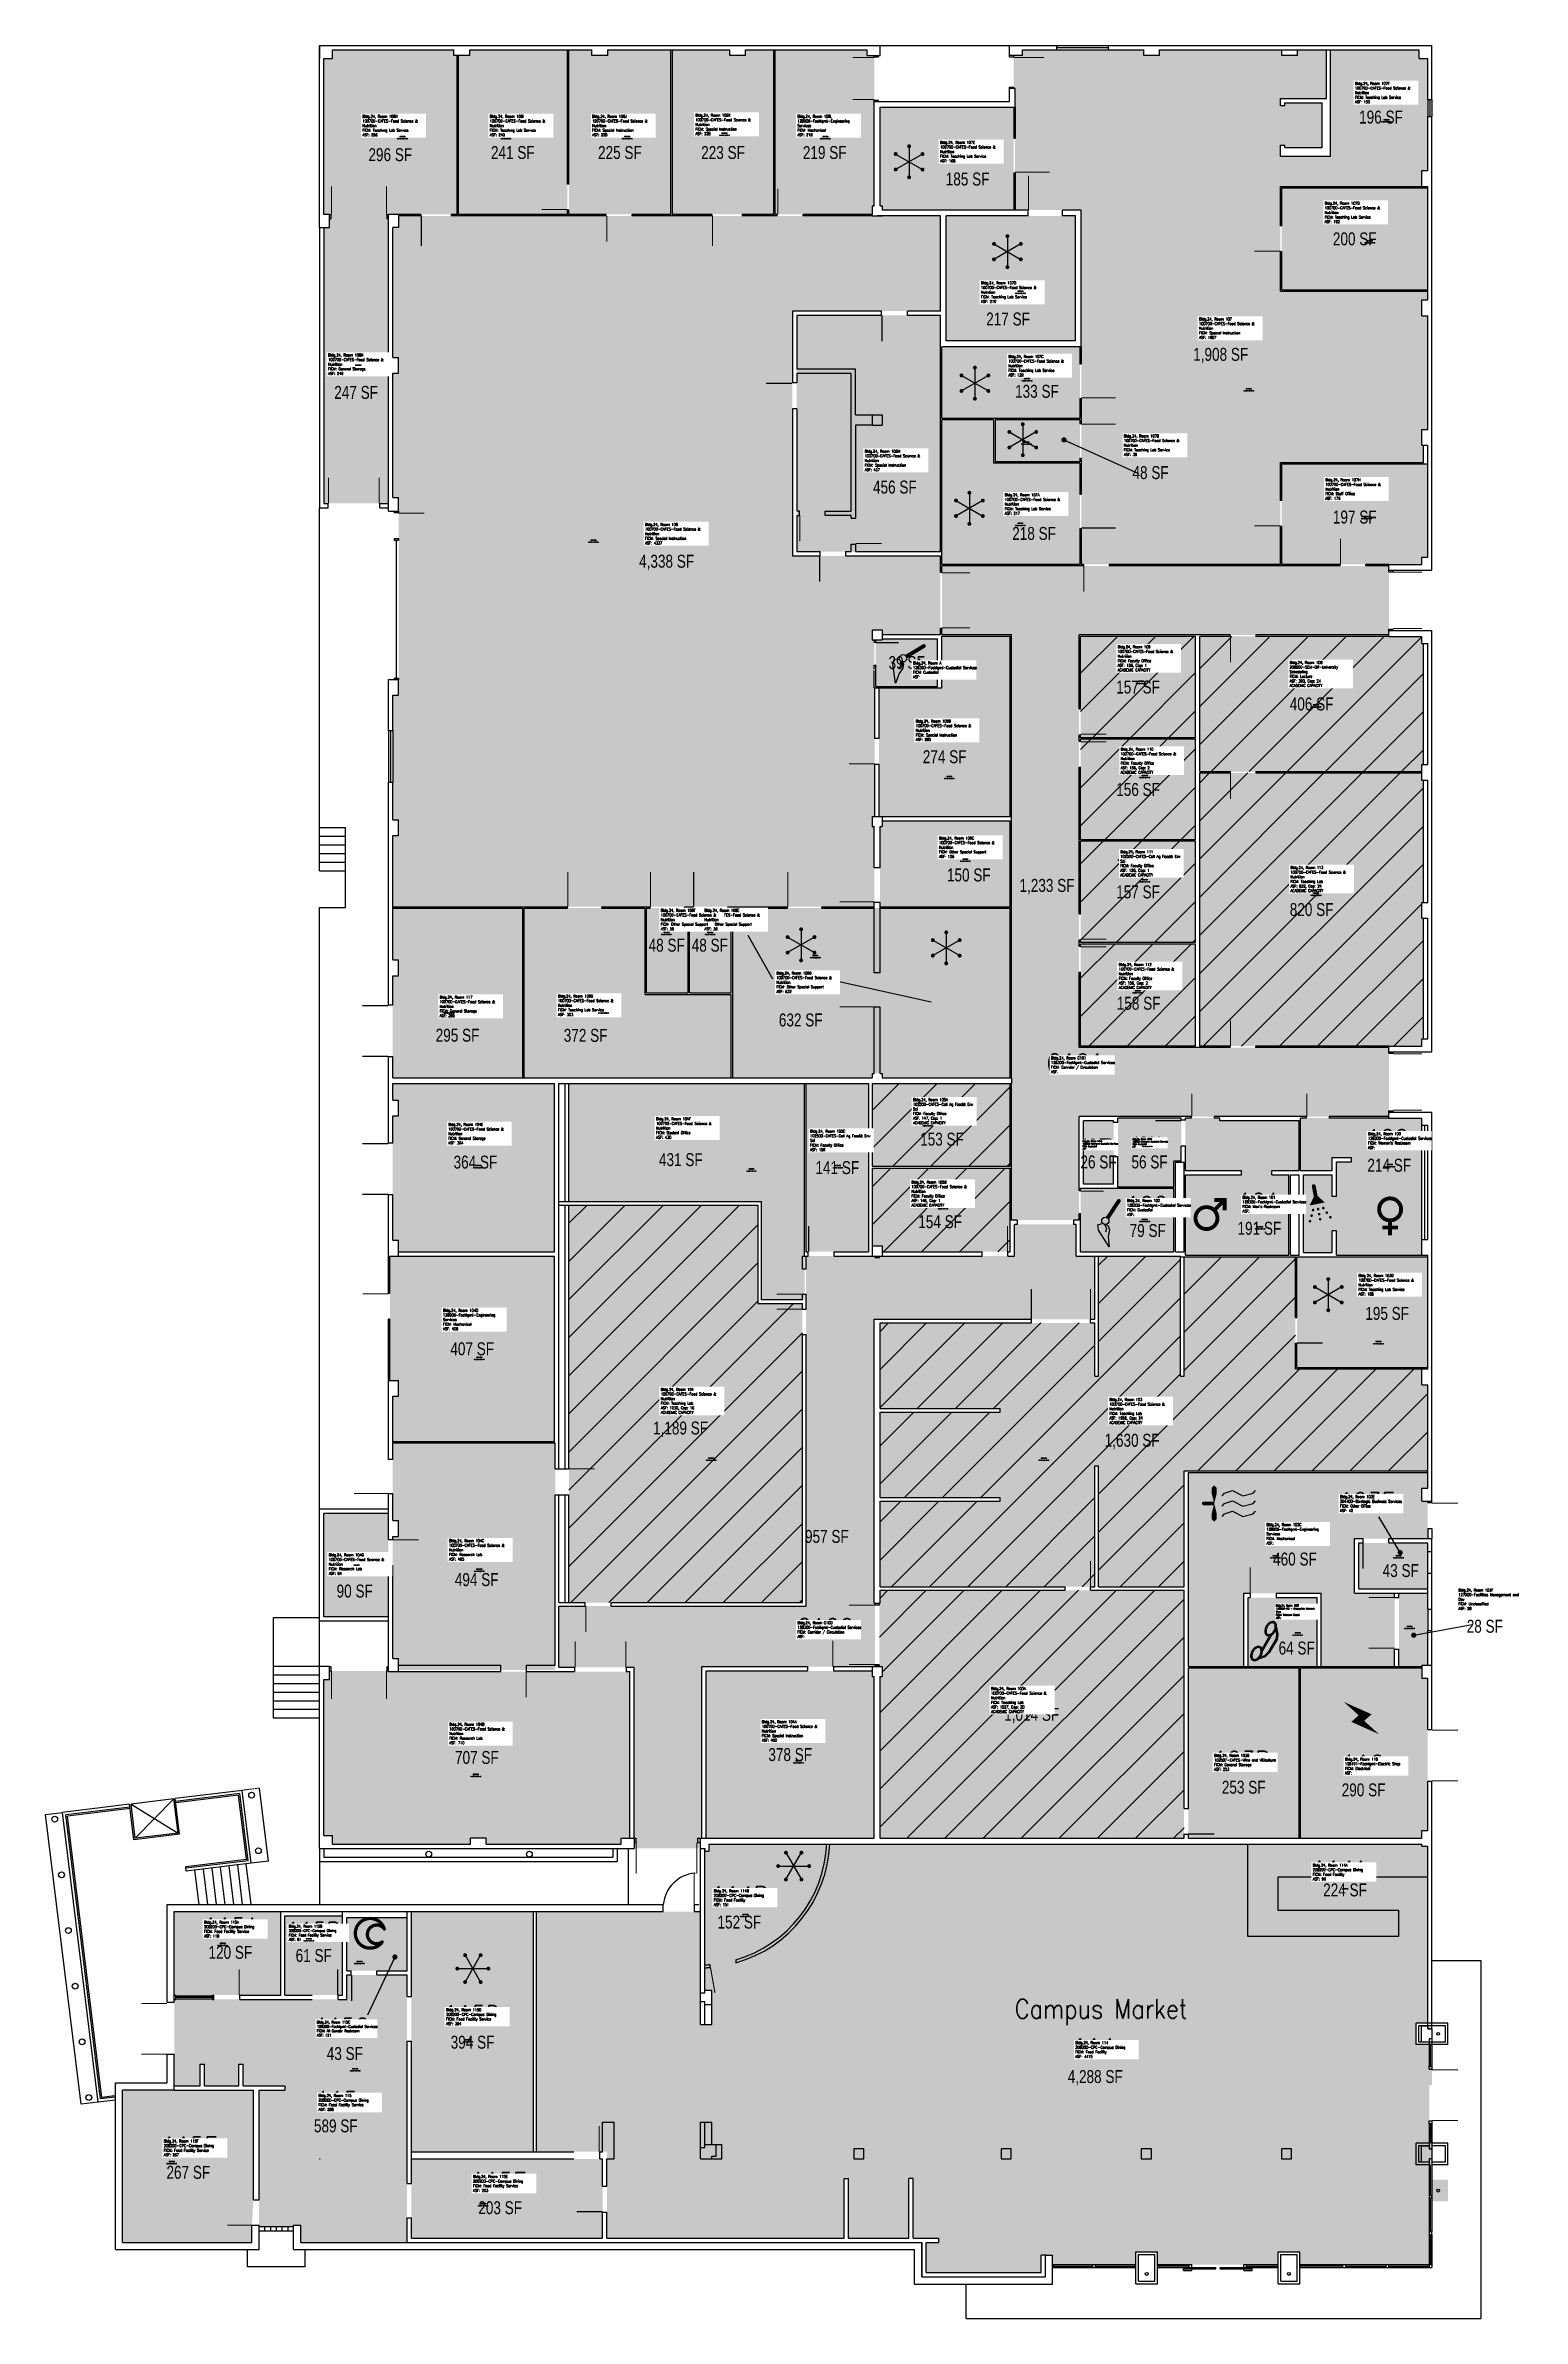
# Model space of a CAD drawing. Header units: inches. Extents: x -381 to 1674, y -222 to 2940.
import ezdxf
from ezdxf.enums import TextEntityAlignment as Align

# ---------------------------------------------------------------- set-up
doc = ezdxf.new("R2010")
doc.units = ezdxf.units.IN
doc.header["$LTSCALE"] = 10
doc.header["$MEASUREMENT"] = 0
doc.linetypes.add('DASHED2', pattern=[0.375, 0.25, -0.125])
doc.layers.get('0').update_dxf_attribs({"linetype": 'CONTINUOUS'})
for name, color, linetype in [('A-COLS', 5, 'CONTINUOUS'), ('A-DOOR', 2, 'CONTINUOUS'), ('A-FLOR', 3, 'CONTINUOUS'), ('A-GLAZ', 1, 'CONTINUOUS'), ('A-GLAZ-SILL', 2, 'CONTINUOUS'), ('A-IDEN-CNUM', 7, 'CONTINUOUS'), ('A-IDEN-ICON', 4, 'CONTINUOUS'), ('A-IDEN-RNUM', 7, 'CONTINUOUS'), ('A-IDEN-SNUM', 4, 'CONTINUOUS'), ('A-IDEN-VNUM', 4, 'CONTINUOUS'), ('A-ROOF', 2, 'CONTINUOUS'), ('A-SITE', 3, 'CONTINUOUS'), ('A-WALL', 5, 'CONTINUOUS'), ('AREA-TEXT', 3, 'CONTINUOUS'), ('Rooms-Capacity', 4, 'CONTINUOUS'), ('Rooms-Category-Color', 7, 'CONTINUOUS'), ('Rooms-College-Color', 7, 'CONTINUOUS'), ('Rooms-Department-Color', 7, 'CONTINUOUS'), ('Rooms-Division-Color', 7, 'CONTINUOUS'), ('Rooms-Information', 7, 'CONTINUOUS')]:
    doc.layers.add(name, color=color, linetype=linetype)
doc.styles.add('AREA', font='arial.ttf', dxfattribs={"width": 0.75, "height": 18})
doc.styles.add('ROOMSNUMBER', font='txt.shx', dxfattribs={"height": 0.03})
doc.styles.add('ROOMVNUMBER', font='simplex.shx', dxfattribs={"width": 0.85})
doc.dimstyles.get("Standard").update_dxf_attribs({"dimtxt": 0.18, "dimasz": 0.18, "dimexe": 0.18, "dimexo": 0.0625, "dimgap": 0.09, "dimtad": 0, "dimtih": 1, "dimtoh": 1, "dimdec": 4, "dimzin": 0, "dimdsep": 46, "dimtxsty": 'Standard', "dimcen": 0.09, "dimadec": 0, "dimazin": 0, "dimtfac": 1, "dimtdec": 4, "dimtofl": 0, "dimtmove": 0, "dimatfit": 3, "dimfxl": 1, "dimtolj": 1, "dimtzin": 0, "dimarcsym": 0})

# ---------------------------------------------------------------- blocks, each defined once
blk = doc.blocks.new('CPCUST')
at = {"color": 0, "linetype": 'ByBlock'}
for p, q in [((0.0171, -0.0639), (0.02, -0.0466)), ((0.0358, -0.0705), (0.0171, -0.0639)), ((0.0262, -0.0408), (0.0446, -0.0406)), ((0.0297, -0.0341), (0.0376, -0.0302)), ((0.1117, -0.0625), (0.0358, -0.0705)), ((0.0376, -0.0302), (0.0533, -0.0324)), ((0.0446, -0.0406), (0.0543, -0.0505)), ((0.0533, -0.0324), (0.0745, -0.0479)), ((0.0745, -0.0479), (0.1117, -0.0625))]:
    blk.add_line(p, q, dxfattribs=at)
at = {"color": 0, "linetype": 'ByBlock', "const_width": 0.0075}
blk.add_lwpolyline([(-0.0332, 0.0481, 1), (-0.0268, 0.0519, 1)], format="xyb", close=True, dxfattribs=at)
at = {"color": 0, "linetype": 'ByBlock', "const_width": 0.015}
blk.add_lwpolyline([(-0.03, 0.05), (0.01, -0.0193)], dxfattribs=at)
at = {"color": 0, "linetype": 'ByBlock'}
blk.add_circle((0.0158, -0.0313), 0.0141, dxfattribs=at)
blk = doc.blocks.new('CPMEN')
at = {"color": 0, "linetype": 'ByBlock', "const_width": 0.015}
blk.add_lwpolyline([(-0.0575, -0.02, 1), (0.0275, -0.02, 1)], format="xyb", close=True, dxfattribs=at)
for points in [[(0.055, 0.01), (0.055, 0.05), (0.015, 0.05)], [(0.0151, 0.0101), (0.055, 0.05)]]:
    blk.add_lwpolyline(points, dxfattribs=at)
blk = doc.blocks.new('CPSHOWER')
at = {"color": 0, "linetype": 'ByBlock'}
blk.add_lwpolyline([(-0.015, 0.0396, 0, 0.06, 0), (0.005, 0.005, 0.06, 0.06, 0)], format="xyseb", dxfattribs=at)
for points, const_width in [([(-0.0319, 0.0624, 1), (-0.0281, 0.0689, 1)], 0.0075), ([(0.0302, -0.0036, 1), (0.0345, -0.0011, 1)], 0.005), ([(-0.0045, -0.0236, 1), (-0.0002, -0.0211, 1)], 0.005), ([(-0.0031, -0.0459, 1), (0.0012, -0.0434, 1)], 0.005), ([(-0.0018, -0.0682, 1), (0.0025, -0.0657, 1)], 0.005), ([(0.0128, -0.0136, 1), (0.0172, -0.0111, 1)], 0.005), ([(0.0228, -0.0309, 1), (0.0272, -0.0284, 1)], 0.005), ([(0.0328, -0.0482, 1), (0.0372, -0.0457, 1)], 0.005), ([(0.0488, -0.0159, 1), (0.0531, -0.0134, 1)], 0.005), ([(0.0675, -0.0282, 1), (0.0718, -0.0257, 1)], 0.005)]:
    blk.add_lwpolyline(points, format="xyb", close=True, dxfattribs=dict(at, const_width=const_width))
at = {"color": 0, "linetype": 'ByBlock', "const_width": 0.015}
blk.add_lwpolyline([(-0.01, 0.031), (-0.03, 0.0656)], dxfattribs=at)
blk = doc.blocks.new('CPREF')
at = {"color": 0, "linetype": 'ByBlock'}
for p, q in [((-0.055, 0), (0.065, 0)), ((-0.025, 0.052), (0.035, -0.052)), ((-0.025, -0.052), (0.035, 0.052))]:
    blk.add_line(p, q, dxfattribs=at)
at = {"color": 0, "linetype": 'ByBlock', "const_width": 0.0075}
for points in [[(-0.0569, -0.0032, 1), (-0.0531, 0.0032, 1)], [(-0.0269, 0.0487, 1), (-0.0231, 0.0552, 1)], [(0.0331, 0.0487, 1), (0.0369, 0.0552, 1)], [(0.0631, -0.0032, 1), (0.0669, 0.0032, 1)], [(-0.0269, -0.0552, 1), (-0.0231, -0.0487, 1)], [(0.0331, -0.0552, 1), (0.0369, -0.0487, 1)]]:
    blk.add_lwpolyline(points, format="xyb", close=True, dxfattribs=at)
blk = doc.blocks.new('CPELECT')
at = {"color": 0, "linetype": 'ByBlock'}
blk.add_lwpolyline([(0.0623, 0.0629, 0, 0.03, 0), (0.0105, -0.0168, 0.03, 0.03, 0), (-0.0105, 0.0068, 0.03, 0, 0), (-0.0623, -0.0729, 0.03, 0, 0)], format="xyseb", dxfattribs=at)
blk = doc.blocks.new('CPMECH')
at = {"color": 0, "linetype": 'ByBlock'}
for p, q in [((0.005, 0.025), (0.015, 0.035)), ((0.015, 0.035), (0.045, 0.045)), ((0.015, -0.005), (0.045, 0.005)), ((0.045, 0.045), (0.085, 0.025)), ((0.045, 0.005), (0.085, -0.015)), ((0.085, 0.025), (0.125, 0.035)), ((0.125, 0.035), (0.135, 0.045)), ((0.125, -0.005), (0.135, 0.005)), ((0.005, -0.015), (0.015, -0.005)), ((0.005, -0.055), (0.015, -0.045)), ((0.015, -0.045), (0.045, -0.035)), ((0.045, -0.035), (0.085, -0.055)), ((0.085, -0.015), (0.125, -0.005)), ((0.085, -0.055), (0.125, -0.045)), ((0.125, -0.045), (0.135, -0.035))]:
    blk.add_line(p, q, dxfattribs=at)
at = {"color": 0, "linetype": 'ByBlock', "const_width": 0.015}
blk.add_lwpolyline([(-0.025, -0.005), (-0.065, -0.005)], dxfattribs=at)
at = {"color": 0, "linetype": 'ByBlock', "const_width": 0.0075}
blk.add_lwpolyline([(-0.0682, -0.0069, 1), (-0.0618, -0.0031, 1)], format="xyb", close=True, dxfattribs=at)
at = {"color": 0, "linetype": 'ByBlock'}
for points in [[(-0.025, -0.005, 0, 0.02, 0), (-0.025, 0.035, 0.02, 0.02, 0), (-0.025, 0.055, 0.02, 0, 0), (-0.025, 0.065, 0, 0, 0)], [(-0.025, -0.005, 0, 0.02, 0), (-0.025, -0.045, 0.02, 0.02, 0), (-0.025, -0.065, 0.02, 0, 0), (-0.025, -0.075, 0, 0, 0)]]:
    blk.add_lwpolyline(points, format="xyseb", dxfattribs=at)
blk = doc.blocks.new('CPBATH')
at = {"color": 0, "linetype": 'ByBlock', "const_width": 0.0127}
for points in [[(0.0571, 0.0168, 0.861492), (-0.0551, 0, 1)], [(-0.0551, 0, 0.726902), (0.0487, -0.0337, 1)], [(0.0571, 0.0168, 0.729002), (-0.0084, -0.0042, 1)], [(-0.0084, -0.0042, 0.609468), (0.0487, -0.0337, 1)]]:
    blk.add_lwpolyline(points, format="xyb", dxfattribs=at)
at = {"color": 0, "linetype": 'ByBlock', "const_width": 0.00637}
for points in [[(0.0544, 0.0152, 1), (0.0599, 0.0184, 1)], [(0.0459, -0.0353, 1), (0.0515, -0.0321, 1)]]:
    blk.add_lwpolyline(points, format="xyb", close=True, dxfattribs=at)
blk = doc.blocks.new('CPWOMEN')
at = {"color": 0, "linetype": 'ByBlock', "const_width": 0.015}
blk.add_lwpolyline([(-0.0375, 0, 1), (0.0475, 0, 1)], format="xyb", close=True, dxfattribs=at)
for points in [[(-0.025, -0.07), (0.035, -0.07)], [(0.005, -0.04), (0.005, -0.1)]]:
    blk.add_lwpolyline(points, dxfattribs=at)
blk = doc.blocks.new('CPPHONE')
for p, q in [((0.0096, 0.0252), (-0.0196, -0.0252)), ((0.0169, 0.0279), (-0.0182, -0.0329))]:
    blk.add_line(p, q)
for points in [[(0.0364, 0.0572), (0.0417, 0.0308), (0.0382, 0.0108), (0.0082, -0.0411), (-0.0083, -0.0558), (-0.0338, -0.0645)], [(0.0334, 0.047), (0.0366, 0.0307), (0.0334, 0.0126), (0.0043, -0.0379), (-0.0109, -0.0514), (-0.0265, -0.0567)]]:
    blk.add_lwpolyline(points)
for points in [[(0.0288, 0.0786, 0.139889), (0.0216, 0.0804, 0.107118), (0.0122, 0.0781, 0.079812), (0.0039, 0.0722, 0.067459), (-0.0035, 0.0626, 0.067459), (-0.008, 0.0515, 0.079812), (-0.009, 0.0413, 0.107118), (-0.0064, 0.032, 0.139889), (-0.0012, 0.0267, 0.139889), (0.0061, 0.0248, 0.107118), (0.0155, 0.0272, 0.079812), (0.0238, 0.0331, 0.067459), (0.0312, 0.0426, 0.067459), (0.0357, 0.0538, 0.079812), (0.0367, 0.0639, 0.107118), (0.034, 0.0732, 0.139889)], [(0.0263, 0.0743, 0.139889), (0.0218, 0.0754, 0.107118), (0.0144, 0.0736, 0.079812), (0.0074, 0.0686, 0.067459), (0.0008, 0.0601, 0.067459), (-0.0032, 0.0502, 0.079812), (-0.004, 0.0417, 0.107118), (-0.0019, 0.0344, 0.139889), (0.0013, 0.031, 0.139889), (0.0059, 0.0298, 0.107118), (0.0133, 0.0317, 0.079812), (0.0203, 0.0367, 0.067459), (0.0268, 0.0451, 0.067459), (0.0309, 0.055, 0.079812), (0.0317, 0.0636, 0.107118), (0.0296, 0.0709, 0.139889)], [(-0.0262, -0.0167, 0.139889), (-0.0334, -0.0148, 0.107118), (-0.0428, -0.0172, 0.079812), (-0.0511, -0.0231, 0.067459), (-0.0585, -0.0326, 0.067459), (-0.063, -0.0438, 0.079812), (-0.064, -0.0539, 0.107118), (-0.0614, -0.0632, 0.139889), (-0.0562, -0.0686, 0.139889), (-0.0489, -0.0704, 0.107118), (-0.0395, -0.0681, 0.079812), (-0.0312, -0.0622, 0.067459), (-0.0238, -0.0526, 0.067459), (-0.0193, -0.0415, 0.079812), (-0.0183, -0.0313, 0.107118), (-0.021, -0.022, 0.139889)], [(-0.0287, -0.021, 0.139889), (-0.0332, -0.0198, 0.107118), (-0.0406, -0.0217, 0.079812), (-0.0476, -0.0267, 0.067459), (-0.0542, -0.0351, 0.067459), (-0.0582, -0.045, 0.079812), (-0.059, -0.0536, 0.107118), (-0.0569, -0.0609, 0.139889), (-0.0537, -0.0643, 0.139889), (-0.0491, -0.0654, 0.107118), (-0.0417, -0.0636, 0.079812), (-0.0347, -0.0586, 0.067459), (-0.0282, -0.0501, 0.067459), (-0.0241, -0.0402, 0.079812), (-0.0233, -0.0317, 0.107118), (-0.0254, -0.0244, 0.139889)]]:
    blk.add_lwpolyline(points, format="xyb", close=True)

msp = doc.modelspace()

# ---------------------------------------------------------------- hatches: boundary and pattern name
at = {"layer": 'Rooms-Capacity'}
h = msp.add_hatch(dxfattribs=at)
h.set_pattern_fill('ANSI31', color=256, scale=300, style=0)
h.paths.add_polyline_path([(1059, 1977), (1059, 1981), (1059, 2017), (1059, 2118), (1219, 2118), (1219, 1977)])
h = msp.add_hatch(dxfattribs=at)
h.set_pattern_fill('ANSI31', color=256, scale=300, style=0)
h.paths.add_polyline_path([(1534, 2118), (1488, 2118), (1303, 2118), (1267, 2118), (1225, 2118), (1225, 1930), (1267, 1930), (1303, 1930), (1534, 1930), (1534, 1940), (1536, 1940), (1536, 2108), (1534, 2108)])
h = msp.add_hatch(dxfattribs=at)
h.set_pattern_fill('ANSI31', color=256, scale=300, style=0)
h.paths.add_polyline_path([(1059, 1936), (1059, 1835), (1219, 1835), (1219, 1975), (1059, 1975), (1059, 1972)])
h = msp.add_hatch(dxfattribs=at)
h.set_pattern_fill('ANSI31', color=256, scale=300, style=0)
h.paths.add_polyline_path([(1267, 1548), (1225, 1548), (1225, 1928), (1267, 1928), (1303, 1928), (1534, 1928), (1534, 1918), (1536, 1918), (1536, 1748), (1534, 1748), (1534, 1726), (1536, 1726), (1536, 1558), (1534, 1558), (1534, 1548), (1488, 1548), (1303, 1548)])
h = msp.add_hatch(dxfattribs=at)
h.set_pattern_fill('ANSI31', color=256, scale=300, style=0)
h.paths.add_polyline_path([(1059, 1732), (1059, 1696), (1059, 1692), (1219, 1692), (1219, 1833), (1059, 1833)])
h = msp.add_hatch(dxfattribs=at)
h.set_pattern_fill('ANSI31', color=256, scale=300, style=0)
h.paths.add_polyline_path([(1059, 1651), (1059, 1687), (1059, 1690), (1219, 1690), (1219, 1548), (1059, 1548)])
h = msp.add_hatch(dxfattribs=at)
h.set_pattern_fill('ANSI31', color=256, scale=300, style=0)
h.paths.add_polyline_path([(961, 1496), (783, 1496), (769, 1496), (769, 1381), (961, 1381)])
h = msp.add_hatch(dxfattribs=at)
h.set_pattern_fill('ANSI31', color=256, scale=300, style=0)
h.paths.add_polyline_path([(961, 1378.2), (769, 1378.2), (769, 1270), (783, 1270), (783, 1262), (922, 1262), (958, 1262), (961, 1262)])
h = msp.add_hatch(dxfattribs=at)
h.set_pattern_fill('ANSI31', color=256, scale=300, style=0)
h.paths.add_polyline_path([(672, 1190), (610, 1190), (610, 1327), (347, 1327), (347, 960), (347, 774), (672, 774)])
h = msp.add_hatch(dxfattribs=at)
h.set_pattern_fill('ANSI31', color=256, scale=300, style=0)
h.paths.add_polyline_path([(1203, 1089), (1198, 1089), (1198, 1256), (1084, 1256), (1084, 1089), (1079, 1089), (1079, 1163), (1073, 1163), (990.5, 1163), (780, 1163), (780, 1044), (947, 1044), (947, 1039), (780, 1039), (780, 920), (947, 920), (947, 915), (780, 915), (780, 796), (1037.7, 796), (1073, 796), (1079, 796), (1079, 964), (1084, 964), (1084, 796), (1203, 796), (1203, 957), (1542, 957), (1542, 1077), (1534, 1077), (1534, 1099), (1358, 1099), (1358, 1170.3), (1358, 1255), (1203, 1255), (1203, 1202.6), (1203, 1154.5)])
h = msp.add_hatch(dxfattribs=at)
h.set_pattern_fill('ANSI31', color=256, scale=300, style=0)
h.paths.add_polyline_path([(1203, 791), (1073, 791), (1037.7, 791), (780, 791), (780, 773), (779, 773), (779, 771), (779, 687), (779, 685), (783, 685), (783, 671), (780, 671), (780, 446), (1203, 446), (1203, 452)])
at = {"layer": 'Rooms-Category-Color', "true_color": 0xe3f498}
for points in [[(187, 2934), (18, 2934), (18, 2922), (6, 2922), (6, 2705), (14, 2705), (14, 2699), (96, 2699), (96, 2705), (191, 2705), (191, 2926), (187, 2926)], [(345, 2934), (345, 2705), (193.1, 2705), (193.1, 2926), (209, 2926), (209, 2934)], [(379, 2926), (379, 2934), (347, 2934), (347, 2705), (399, 2705), (435, 2705), (489, 2705), (489, 2934), (401, 2934), (401, 2926)], [(571, 2926), (571, 2934), (491, 2934), (491, 2705), (546, 2705), (588, 2705), (632, 2705), (632, 2934), (593, 2934), (593, 2926)], [(1337, 2786), (1337, 2801.5), (1343, 2801.5), (1343, 2798), (1395, 2798), (1395, 2860), (1343, 2860), (1343, 2856.5), (1337, 2856.5), (1337, 2866), (1401, 2866), (1401, 2934), (1361, 2934), (1361, 2926), (1339, 2926), (1339, 2934), (1169, 2934), (1169, 2926), (1147, 2926), (1147, 2934), (978, 2934), (978, 2926), (966, 2926), (966, 2924), (966, 2882), (966, 2880), (968, 2880), (968, 2854), (968, 2811), (968, 2763), (968, 2711), (986, 2711), (1034, 2711), (1060, 2711), (1060, 2521), (1060, 2316), (1060, 2268), (1060, 2218), (1063, 2218), (1099, 2218), (1337, 2218), (1337, 2271), (1337, 2307), (1337, 2360), (1536, 2360), (1536, 2384), (1534, 2384), (1534, 2406), (1542, 2406), (1542, 2564), (1534, 2564), (1534, 2586), (1542, 2586), (1542, 2598), (1337, 2598), (1337, 2653), (1337, 2689), (1337, 2744)], [(1337, 2744), (1534, 2744), (1534, 2766), (1542, 2766), (1542, 2922), (1530, 2922), (1530, 2934), (1407, 2934), (1407, 2786), (1337, 2786)], [(966, 2763), (966, 2811), (966, 2854), (780, 2854), (780, 2717), (783, 2717), (783, 2711), (966, 2711)], [(1339, 2600), (1339, 2653), (1339, 2689), (1339, 2742), (1542, 2742), (1542, 2600)], [(102, 1915), (102, 1863), (110, 1863), (110, 1841), (102, 1841), (102, 1742), (345, 1742), (393, 1742), (460, 1742), (508, 1742), (573, 1742), (651, 1742), (699, 1742), (772, 1742), (772, 1748), (772, 1796), (772, 1802), (772, 1853.5), (769, 1853.5), (769, 1867.5), (772.7, 1867.5), (772.7, 2046.5), (772, 2046.5), (772, 2110), (772, 2113), (769, 2113), (769, 2127), (783, 2127), (783, 2120.5), (864, 2120.5), (864, 2230), (732, 2230), (696, 2230), (658.1, 2230), (658.1, 2446), (658.1, 2570.5), (782, 2570.5), (818, 2570.5), (864, 2570.5), (864, 2703), (769, 2703), (673, 2703), (637, 2703), (588, 2703), (546, 2703), (435, 2703), (399, 2703), (110, 2703), (110, 2687), (102, 2687), (102, 2506), (110, 2506), (110, 2484), (102, 2484), (102, 2311), (110, 2311), (110, 2292), (110, 2058), (110, 2036), (102, 2036)], [(872, 2703), (986, 2703), (1034, 2703), (1052, 2703), (1052, 2529), (872, 2529)], [(1058, 2421), (866, 2421), (866, 2521), (1058, 2521)], [(938, 2419), (938, 2359), (1058, 2359), (1058, 2316), (1058, 2268), (1058, 2218), (866, 2218), (866, 2419)], [(1058, 2361), (940, 2361), (940, 2419), (1058, 2419)], [(778.7, 1939.9), (778.7, 1975.9), (778.7, 2046.5), (866, 2046.5), (866, 2118.5), (961, 2118.5), (961, 1867.5), (783, 1867.5), (778.7, 1868.1), (783, 1867.5), (778.7, 1868.1)], [(1267, 1548), (1225, 1548), (1225, 1928), (1267, 1928), (1303, 1928), (1534, 1928), (1534, 1918), (1536, 1918), (1536, 1748), (1534, 1748), (1534, 1726), (1536, 1726), (1536, 1558), (1534, 1558), (1534, 1548), (1488, 1548), (1303, 1548)], [(780, 1748), (780, 1796), (780, 1853.5), (783, 1853.5), (783, 1861.5), (961, 1861.5), (961, 1742), (780, 1742)], [(453, 1620), (573, 1620), (573, 1504), (285, 1504), (285, 1740), (345, 1740), (393, 1740), (453, 1740)], [(460, 1740), (508, 1740), (513, 1740), (513, 1622), (455, 1622), (455, 1740)], [(515, 1622), (515, 1740), (573, 1740), (573, 1622)], [(651, 1740), (699, 1740), (961, 1740), (961, 1504), (783, 1504), (783, 1510), (769, 1510), (769, 1504), (575, 1504), (575, 1740)], [(672, 1190), (610, 1190), (610, 1327), (347, 1327), (347, 960), (347, 774), (672, 774)], [(1203, 1089), (1198, 1089), (1198, 1256), (1084, 1256), (1084, 1089), (1079, 1089), (1079, 1163), (1073, 1163), (990.5, 1163), (780, 1163), (780, 1044), (947, 1044), (947, 1039), (780, 1039), (780, 920), (947, 920), (947, 915), (780, 915), (780, 796), (1037.7, 796), (1073, 796), (1079, 796), (1079, 964), (1084, 964), (1084, 796), (1203, 796), (1203, 957), (1542, 957), (1542, 1077), (1534, 1077), (1534, 1099), (1358, 1099), (1358, 1170.3), (1358, 1255), (1203, 1255), (1203, 1202.6), (1203, 1154.5)], [(1360, 1170.3), (1360, 1255), (1542, 1255), (1542, 1101), (1360, 1101), (1360, 1135)], [(110, 696), (102, 696), (102, 866), (110, 866), (110, 888), (102, 888), (102, 925), (102, 973), (102, 996), (328, 996), (328, 924), (328, 802), (328, 680), (110, 680)], [(96, 754), (93, 754), (57, 754), (6, 754), (6, 898), (96, 898)], [(1203, 791), (1073, 791), (1037.7, 791), (780, 791), (780, 773), (779, 773), (779, 771), (779, 687), (779, 685), (783, 685), (783, 671), (780, 671), (780, 446), (1203, 446), (1203, 452)], [(396, 438), (312, 438), (232, 438), (232, 446), (210, 446), (210, 438), (18, 438), (18, 450), (6, 450), (6, 667), (14, 667), (14, 679), (96, 679), (96, 678), (110, 678), (333, 678), (432, 678), (432, 446), (420, 446), (420, 438)], [(769, 679), (769, 671), (772, 671), (772, 446), (538, 446), (538, 679), (679, 679), (715, 679)]]:
    msp.add_hatch(color=61, dxfattribs=at).paths.add_polyline_path(points)
at = {"layer": 'Rooms-Category-Color', "true_color": 0xadadad}
for points in [[(673, 2705), (769, 2705), (769, 2717), (772, 2717), (772, 2862), (772, 2864), (772, 2924), (772, 2926), (762, 2926), (762, 2934), (634, 2934), (634, 2705), (637, 2705)], [(1057, 1651), (1057, 1687), (1057, 1696), (1057, 1732), (1057, 1936), (1057, 1972), (1057, 1981), (1057, 2017), (1057, 2120), (1267, 2120), (1303, 2120), (1488, 2120), (1488, 2216), (1099, 2216), (1063, 2216), (866, 2216), (866, 2120.5), (963, 2120.5), (963, 1504), (963, 1306), (1057, 1306), (1057, 1315), (1057, 1347), (1057, 1450), (1213, 1450), (1245, 1450), (1373, 1450), (1405, 1450), (1488, 1450), (1488, 1546), (1303, 1546), (1267, 1546), (1057, 1546)], [(774, 2113), (783, 2113), (783, 2114.5), (860, 2114.5), (860, 2048.5), (774, 2048.5), (774, 2078), (774, 2110)], [(1105, 1356), (1063, 1356), (1063, 1444), (1105, 1444), (1105, 1442), (1105, 1394)], [(1199, 1388), (1189, 1388), (1189, 1352), (1111, 1352), (1111, 1394), (1111, 1442), (1111, 1448), (1199, 1448), (1199, 1445), (1199, 1409)], [(1205, 1409), (1205, 1445), (1205, 1448), (1213, 1448), (1245, 1448), (1253, 1448), (1253, 1444), (1363, 1444), (1363, 1375), (1325, 1375), (1325, 1369), (1349, 1369), (1349, 1257), (1205, 1257), (1205, 1369), (1283, 1369), (1283, 1375), (1205, 1375)], [(1436, 1387), (1415, 1387), (1415, 1339), (1409, 1339), (1409, 1369), (1369, 1369), (1369, 1261), (1409, 1261), (1409, 1291), (1415, 1291), (1415, 1257), (1534, 1257), (1534, 1279), (1534, 1438), (1534, 1448), (1488, 1448), (1405, 1448), (1373, 1448), (1365, 1448), (1365, 1375), (1409, 1375), (1409, 1393), (1436, 1393)], [(1059, 1347), (1059, 1350), (1189, 1350), (1189, 1262), (1059, 1262), (1059, 1315)], [(532, 685), (679, 685), (714.2, 685), (769, 685), (773, 685), (773, 687), (773, 771), (773, 773), (772, 773), (772, 1168), (990.5, 1168), (1073, 1168), (1079, 1168), (1079, 1256), (1053, 1256), (1053, 1300), (1049, 1300), (971, 1300), (967, 1300), (967, 1256), (958, 1256), (922, 1256), (783, 1256), (779, 1256), (779, 1254), (773, 1254), (773, 1256), (769, 1256), (716, 1256), (680, 1256), (677, 1256), (677, 1238.4), (677, 1203.1), (677, 1122.3), (677, 1087), (677, 1070), (677, 1034.8), (677, 769), (333, 769), (333, 684), (341, 684), (383, 684), (438, 684), (438, 446), (438, 432), (528, 432), (528, 440), (530, 440), (530, 446), (532, 446)], [(110, 1083), (98, 1083), (98, 1168), (98, 1204), (98, 1256), (110, 1256), (327, 1256), (327, 1250), (327, 1202), (327, 998), (102, 998), (102, 1061), (110, 1061)], [(1534, 915), (1534, 933), (1542, 933), (1542, 955), (1209, 955), (1209, 871), (1209, 835), (1209, 685), (1286, 685), (1286, 787), (1394, 787), (1394, 685), (1496, 685), (1496, 787), (1440, 787), (1440, 863), (1542, 863), (1542, 915)], [(1292, 781), (1388, 781), (1388, 685), (1292, 685)], [(1502, 787), (1542, 787), (1542, 687), (1534, 687), (1534, 685), (1502, 685)], [(1534, 446), (1365, 446), (1365, 683), (1534, 683), (1534, 669), (1542, 669), (1542, 597.4), (1542, 525.4), (1542, 457), (1534, 457)], [(122, 336), (38, 336), (38, 261.9), (44, 261.9), (80, 261.9), (122, 261.9)]]:
    msp.add_hatch(color=253, dxfattribs=at).paths.add_polyline_path(points)
at = {"layer": 'Rooms-Category-Color', "true_color": 0xe3c5e1}
for points in [[(14, 2687), (6, 2687), (6, 2303), (12, 2303), (84, 2303), (96, 2303), (96, 2699), (14, 2699)], [(110, 1646), (110, 1668), (102, 1668), (102, 1740), (283, 1740), (283, 1504), (102, 1504), (102, 1533), (102, 1605), (102, 1646)], [(327, 1496), (102, 1496), (102, 1473), (110, 1473), (110, 1451), (102, 1451), (102, 1413), (102, 1341), (102, 1278), (110, 1278), (110, 1262), (327, 1262)], [(1363, 683), (1209, 683), (1209, 487.3), (1209, 452), (1209, 446), (1363, 446)]]:
    msp.add_hatch(color=254, dxfattribs=at).paths.add_polyline_path(points)
at = {"layer": 'Rooms-Category-Color', "true_color": 0xe3f498}
h = msp.add_hatch(color=61, dxfattribs=at)
edge = h.paths.add_edge_path()
edge.add_line((864, 2564.5), (818, 2564.5))
edge.add_arc((800.3, 1521.8), 1042.8, 89.0316, 90.9684)
edge.add_line((782.7, 2564.5), (664.1, 2564.5))
edge.add_line((664.1, 2564.5), (664.1, 2489.5))
edge.add_line((664.1, 2489.5), (664.1, 2483.5))
edge.add_line((664.1, 2483.5), (664.1, 2292))
edge.add_line((664.1, 2292), (664.1, 2286))
edge.add_line((664.1, 2286), (664.1, 2236))
edge.add_line((664.1, 2236), (732, 2236))
edge.add_line((732, 2236), (740, 2236))
edge.add_line((740, 2236), (746, 2236))
edge.add_line((746, 2236), (864, 2236))
edge.add_line((864, 2236), (864, 2564.5))
at = {"layer": 'Rooms-Category-Color', "true_color": 0xfa9ba3}
for points in [[(1534, 2218), (1534, 2228), (1542, 2228), (1542, 2358), (1339, 2358), (1339, 2307), (1339, 2271), (1339, 2218), (1488, 2218)], [(1059, 1977), (1059, 1981), (1059, 2017), (1059, 2118), (1219, 2118), (1219, 1977)], [(1059, 1936), (1059, 1835), (1219, 1835), (1219, 1975), (1059, 1975), (1059, 1972)], [(1059, 1732), (1059, 1696), (1059, 1692), (1219, 1692), (1219, 1833), (1059, 1833)], [(1059, 1651), (1059, 1687), (1059, 1690), (1219, 1690), (1219, 1548), (1059, 1548)], [(675, 1496), (347, 1496), (347, 1332), (615, 1332), (615, 1195), (675, 1195), (675, 1238.4), (675, 1332)], [(764, 1496), (677, 1496), (677, 1262), (680, 1262), (716, 1262), (764, 1262)], [(961, 1496), (783, 1496), (769, 1496), (769, 1381), (961, 1381)], [(961, 1378.2), (769, 1378.2), (769, 1270), (783, 1270), (783, 1262), (922, 1262), (958, 1262), (961, 1262)], [(1446, 857), (1542, 857), (1542, 793), (1446, 793)]]:
    msp.add_hatch(color=241, dxfattribs=at).paths.add_polyline_path(points)
at = {"layer": 'Rooms-Category-Color', "true_color": 0xffff64}
msp.add_hatch(color=51, dxfattribs=at).paths.add_polyline_path([(1534, 2118), (1488, 2118), (1303, 2118), (1267, 2118), (1225, 2118), (1225, 1930), (1267, 1930), (1303, 1930), (1534, 1930), (1534, 1940), (1536, 1940), (1536, 2108), (1534, 2108)])
at = {"layer": 'Rooms-Category-Color', "true_color": 0xffe090}
h = msp.add_hatch(color=41, dxfattribs=at)
edge = h.paths.add_edge_path()
edge.add_line((1424, -151), (1424, -147))
edge.add_line((1424, -147), (1428, -147))
edge.add_line((1428, -147), (1428, -151))
edge.add_line((1428, -151), (1484, -151))
edge.add_line((1484, -151), (1484, -147))
edge.add_line((1484, -147), (1488, -147))
edge.add_line((1488, -147), (1488, -151))
edge.add_line((1488, -151), (1544, -151))
edge.add_line((1544, -151), (1544, -147))
edge.add_line((1544, -147), (1548, -147))
edge.add_line((1548, -147), (1548, -105))
edge.add_line((1548, -105), (1544, -105))
edge.add_line((1544, -105), (1544, -101))
edge.add_line((1544, -101), (1548, -101))
edge.add_line((1548, -101), (1548, -59))
edge.add_line((1548, -59), (1570.1, -59))
edge.add_line((1570.1, -59), (1570.1, -29))
edge.add_line((1570.1, -29), (1548, -29))
edge.add_line((1548, -29), (1548, 23))
edge.add_line((1548, 23), (1544.1, 23))
edge.add_line((1544.1, 23), (1544.1, 27))
edge.add_line((1544.1, 27), (1544.1, 99))
edge.add_line((1544.1, 99), (1544.1, 103))
edge.add_line((1544.1, 103), (1548, 103))
edge.add_line((1548, 103), (1548, 159))
edge.add_line((1548, 159), (1544.1, 159))
edge.add_line((1544.1, 159), (1526, 159))
edge.add_line((1526, 159), (1526, 189))
edge.add_line((1526, 189), (1542, 189))
edge.add_line((1542, 189), (1542, 309.3))
edge.add_line((1542, 309.3), (1291.7, 309.3))
edge.add_line((1291.7, 309.3), (1291.7, 438))
edge.add_line((1291.7, 438), (709.9, 438))
edge.add_arc((530, 446), 180.1, 271.9092, 357.4541, ccw=False)
edge.add_line((536, 266), (536, 235))
edge.add_line((536, 235), (546, 235))
edge.add_line((546, 235), (546, 187))
edge.add_line((546, 187), (530, 187))
edge.add_line((530, 187), (530, 344))
edge.add_line((530, 344), (522, 344))
edge.add_line((522, 344), (474, 344))
edge.add_line((474, 344), (302, 344))
edge.add_line((302, 344), (302, 10))
edge.add_line((302, 10), (354, 10))
edge.add_line((354, 10), (400, 10))
edge.add_line((400, 10), (400, -110))
edge.add_line((400, -110), (730, -110))
edge.add_line((730, -110), (730, -27))
edge.add_line((730, -27), (736, -27))
edge.add_line((736, -27), (736, -110))
edge.add_line((736, -110), (820, -110))
edge.add_line((820, -110), (820, -27))
edge.add_line((820, -27), (826, -27))
edge.add_line((826, -27), (826, -110))
edge.add_line((826, -110), (862, -110))
edge.add_line((862, -110), (862, -116))
edge.add_line((862, -116), (844, -116))
edge.add_line((844, -116), (844, -158))
edge.add_line((844, -158), (968, -158))
edge.add_line((968, -158), (1004, -158))
edge.add_line((1004, -158), (1004, -134))
edge.add_line((1004, -134), (1010, -134))
edge.add_line((1010, -134), (1020, -134))
edge.add_line((1020, -134), (1020, -147))
edge.add_line((1020, -147), (1022, -147))
edge.add_line((1022, -147), (1022, -151))
edge.add_line((1022, -151), (1076, -151))
edge.add_line((1076, -151), (1076, -147))
edge.add_line((1076, -147), (1080, -147))
edge.add_line((1080, -147), (1080, -151))
edge.add_line((1080, -151), (1136, -151))
edge.add_line((1136, -151), (1136, -129.4))
edge.add_line((1136, -129.4), (1166, -129.4))
edge.add_line((1166, -129.4), (1166, -151))
edge.add_line((1166, -151), (1210, -151))
edge.add_line((1210, -151), (1210, -147))
edge.add_line((1210, -147), (1214, -147))
edge.add_line((1214, -147), (1286, -147))
edge.add_line((1286, -147), (1290, -147))
edge.add_line((1290, -147), (1290, -151))
edge.add_line((1290, -151), (1334, -151))
edge.add_line((1334, -151), (1334, -129.4))
edge.add_line((1334, -129.4), (1364, -129.4))
edge.add_line((1364, -129.4), (1364, -151))
edge.add_line((1364, -151), (1424, -151))
h = msp.add_hatch(color=41, dxfattribs=at)
edge = h.paths.add_edge_path()
edge.add_line((705.9, 438), (542, 438))
edge.add_line((542, 438), (542, 428))
edge.add_line((542, 428), (536, 428))
edge.add_line((536, 428), (536, 270))
edge.add_arc((530, 446), 176.1, 271.9525, 357.3963)
for points in [[(1542, 309.3), (1291.7, 309.3), (1291.7, 438), (1534, 438), (1534, 435), (1542, 435)], [(-54, 344), (-202, 344), (-202, 227.9), (-200, 227.9), (-200, 226.9), (-149, 226.9), (-149, 227.9), (-147, 227.9), (-111, 227.9), (-54, 227.9)], [(32, 338), (-48, 338), (-48, 227.9), (-10, 227.9), (26, 227.9), (32, 227.9)], [(298, 344), (128, 344), (128, 225.9), (128, 164), (128, 10), (298, 10)], [(122, 164), (122, 225.9), (122, 255.9), (80, 255.9), (44, 255.9), (38, 255.9), (38, 221.9), (26, 221.9), (-10, 221.9), (-111, 221.9), (-147, 221.9), (-149, 221.9), (-149, 222.9), (-200, 222.9), (-200, 221.9), (-202, 221.9), (-202, 217.9), (-202, 145.9), (-202, 101.9), (-166, 101.9), (-166, 131.9), (-160, 131.9), (-160, 101.9), (-112, 101.9), (-112, 131.9), (-106, 131.9), (-106, 101.9), (-48, 101.9), (-48, 95.9), (-84, 95.9), (-84, -56.7), (-84, -92), (-84, -94), (-36, -94), (-36, -92), (-26, -92), (-26, -116), (122, -116), (122, -82), (122, -34)], [(-92, 95.9), (-202, 95.9), (-274, 95.9), (-274, -116), (-94, -116), (-94, -92), (-92, -56.7)], [(394, -38), (394, 0), (390, 0), (354, 0), (128, 0), (128, -34), (128, -82), (128, -110), (394, -110), (394, -74)]]:
    msp.add_hatch(color=41, dxfattribs=at).paths.add_polyline_path(points)
at = {"layer": 'Rooms-College-Color', "true_color": 0xe3c5e1}
for points in [[(187, 2934), (18, 2934), (18, 2922), (6, 2922), (6, 2705), (14, 2705), (14, 2699), (96, 2699), (96, 2705), (191, 2705), (191, 2926), (187, 2926)], [(345, 2934), (345, 2705), (193.1, 2705), (193.1, 2926), (209, 2926), (209, 2934)], [(379, 2926), (379, 2934), (347, 2934), (347, 2705), (399, 2705), (435, 2705), (489, 2705), (489, 2934), (401, 2934), (401, 2926)], [(571, 2926), (571, 2934), (491, 2934), (491, 2705), (546, 2705), (588, 2705), (632, 2705), (632, 2934), (593, 2934), (593, 2926)], [(673, 2705), (769, 2705), (769, 2717), (772, 2717), (772, 2862), (772, 2864), (772, 2924), (772, 2926), (762, 2926), (762, 2934), (634, 2934), (634, 2705), (637, 2705)], [(1337, 2786), (1337, 2801.5), (1343, 2801.5), (1343, 2798), (1395, 2798), (1395, 2860), (1343, 2860), (1343, 2856.5), (1337, 2856.5), (1337, 2866), (1401, 2866), (1401, 2934), (1361, 2934), (1361, 2926), (1339, 2926), (1339, 2934), (1169, 2934), (1169, 2926), (1147, 2926), (1147, 2934), (978, 2934), (978, 2926), (966, 2926), (966, 2924), (966, 2882), (966, 2880), (968, 2880), (968, 2854), (968, 2811), (968, 2763), (968, 2711), (986, 2711), (1034, 2711), (1060, 2711), (1060, 2521), (1060, 2316), (1060, 2268), (1060, 2218), (1063, 2218), (1099, 2218), (1337, 2218), (1337, 2271), (1337, 2307), (1337, 2360), (1536, 2360), (1536, 2384), (1534, 2384), (1534, 2406), (1542, 2406), (1542, 2564), (1534, 2564), (1534, 2586), (1542, 2586), (1542, 2598), (1337, 2598), (1337, 2653), (1337, 2689), (1337, 2744)], [(1337, 2744), (1534, 2744), (1534, 2766), (1542, 2766), (1542, 2922), (1530, 2922), (1530, 2934), (1407, 2934), (1407, 2786), (1337, 2786)], [(966, 2763), (966, 2811), (966, 2854), (780, 2854), (780, 2717), (783, 2717), (783, 2711), (966, 2711)], [(1339, 2600), (1339, 2653), (1339, 2689), (1339, 2742), (1542, 2742), (1542, 2600)], [(14, 2687), (6, 2687), (6, 2303), (12, 2303), (84, 2303), (96, 2303), (96, 2699), (14, 2699)], [(102, 1915), (102, 1863), (110, 1863), (110, 1841), (102, 1841), (102, 1742), (345, 1742), (393, 1742), (460, 1742), (508, 1742), (573, 1742), (651, 1742), (699, 1742), (772, 1742), (772, 1748), (772, 1796), (772, 1802), (772, 1853.5), (769, 1853.5), (769, 1867.5), (772.7, 1867.5), (772.7, 2046.5), (772, 2046.5), (772, 2110), (772, 2113), (769, 2113), (769, 2127), (783, 2127), (783, 2120.5), (864, 2120.5), (864, 2230), (732, 2230), (696, 2230), (658.1, 2230), (658.1, 2446), (658.1, 2570.5), (782, 2570.5), (818, 2570.5), (864, 2570.5), (864, 2703), (769, 2703), (673, 2703), (637, 2703), (588, 2703), (546, 2703), (435, 2703), (399, 2703), (110, 2703), (110, 2687), (102, 2687), (102, 2506), (110, 2506), (110, 2484), (102, 2484), (102, 2311), (110, 2311), (110, 2292), (110, 2058), (110, 2036), (102, 2036)], [(872, 2703), (986, 2703), (1034, 2703), (1052, 2703), (1052, 2529), (872, 2529)], [(1058, 2421), (866, 2421), (866, 2521), (1058, 2521)], [(938, 2419), (938, 2359), (1058, 2359), (1058, 2316), (1058, 2268), (1058, 2218), (866, 2218), (866, 2419)], [(1058, 2361), (940, 2361), (940, 2419), (1058, 2419)], [(1534, 2218), (1534, 2228), (1542, 2228), (1542, 2358), (1339, 2358), (1339, 2307), (1339, 2271), (1339, 2218), (1488, 2218)], [(778.7, 1939.9), (778.7, 1975.9), (778.7, 2046.5), (866, 2046.5), (866, 2118.5), (961, 2118.5), (961, 1867.5), (783, 1867.5), (778.7, 1868.1), (783, 1867.5), (778.7, 1868.1)], [(1059, 1977), (1059, 1981), (1059, 2017), (1059, 2118), (1219, 2118), (1219, 1977)], [(1059, 1936), (1059, 1835), (1219, 1835), (1219, 1975), (1059, 1975), (1059, 1972)], [(1267, 1548), (1225, 1548), (1225, 1928), (1267, 1928), (1303, 1928), (1534, 1928), (1534, 1918), (1536, 1918), (1536, 1748), (1534, 1748), (1534, 1726), (1536, 1726), (1536, 1558), (1534, 1558), (1534, 1548), (1488, 1548), (1303, 1548)], [(780, 1748), (780, 1796), (780, 1853.5), (783, 1853.5), (783, 1861.5), (961, 1861.5), (961, 1742), (780, 1742)], [(1059, 1732), (1059, 1696), (1059, 1692), (1219, 1692), (1219, 1833), (1059, 1833)], [(110, 1646), (110, 1668), (102, 1668), (102, 1740), (283, 1740), (283, 1504), (102, 1504), (102, 1533), (102, 1605), (102, 1646)], [(453, 1620), (573, 1620), (573, 1504), (285, 1504), (285, 1740), (345, 1740), (393, 1740), (453, 1740)], [(460, 1740), (508, 1740), (513, 1740), (513, 1622), (455, 1622), (455, 1740)], [(515, 1622), (515, 1740), (573, 1740), (573, 1622)], [(651, 1740), (699, 1740), (961, 1740), (961, 1504), (783, 1504), (783, 1510), (769, 1510), (769, 1504), (575, 1504), (575, 1740)], [(1059, 1651), (1059, 1687), (1059, 1690), (1219, 1690), (1219, 1548), (1059, 1548)], [(327, 1496), (102, 1496), (102, 1473), (110, 1473), (110, 1451), (102, 1451), (102, 1413), (102, 1341), (102, 1278), (110, 1278), (110, 1262), (327, 1262)], [(675, 1496), (347, 1496), (347, 1332), (615, 1332), (615, 1195), (675, 1195), (675, 1238.4), (675, 1332)], [(764, 1496), (677, 1496), (677, 1262), (680, 1262), (716, 1262), (764, 1262)], [(961, 1496), (783, 1496), (769, 1496), (769, 1381), (961, 1381)], [(961, 1378.2), (769, 1378.2), (769, 1270), (783, 1270), (783, 1262), (922, 1262), (958, 1262), (961, 1262)], [(672, 1190), (610, 1190), (610, 1327), (347, 1327), (347, 960), (347, 774), (672, 774)], [(110, 1083), (98, 1083), (98, 1168), (98, 1204), (98, 1256), (110, 1256), (327, 1256), (327, 1250), (327, 1202), (327, 998), (102, 998), (102, 1061), (110, 1061)], [(1203, 1089), (1198, 1089), (1198, 1256), (1084, 1256), (1084, 1089), (1079, 1089), (1079, 1163), (1073, 1163), (990.5, 1163), (780, 1163), (780, 1044), (947, 1044), (947, 1039), (780, 1039), (780, 920), (947, 920), (947, 915), (780, 915), (780, 796), (1037.7, 796), (1073, 796), (1079, 796), (1079, 964), (1084, 964), (1084, 796), (1203, 796), (1203, 957), (1542, 957), (1542, 1077), (1534, 1077), (1534, 1099), (1358, 1099), (1358, 1170.3), (1358, 1255), (1203, 1255), (1203, 1202.6), (1203, 1154.5)], [(1360, 1170.3), (1360, 1255), (1542, 1255), (1542, 1101), (1360, 1101), (1360, 1135)], [(110, 696), (102, 696), (102, 866), (110, 866), (110, 888), (102, 888), (102, 925), (102, 973), (102, 996), (328, 996), (328, 924), (328, 802), (328, 680), (110, 680)], [(96, 754), (93, 754), (57, 754), (6, 754), (6, 898), (96, 898)], [(1203, 791), (1073, 791), (1037.7, 791), (780, 791), (780, 773), (779, 773), (779, 771), (779, 687), (779, 685), (783, 685), (783, 671), (780, 671), (780, 446), (1203, 446), (1203, 452)], [(396, 438), (312, 438), (232, 438), (232, 446), (210, 446), (210, 438), (18, 438), (18, 450), (6, 450), (6, 667), (14, 667), (14, 679), (96, 679), (96, 678), (110, 678), (333, 678), (432, 678), (432, 446), (420, 446), (420, 438)], [(769, 679), (769, 671), (772, 671), (772, 446), (538, 446), (538, 679), (679, 679), (715, 679)], [(1363, 683), (1209, 683), (1209, 487.3), (1209, 452), (1209, 446), (1363, 446)]]:
    msp.add_hatch(color=254, dxfattribs=at).paths.add_polyline_path(points)
h = msp.add_hatch(color=254, dxfattribs=at)
edge = h.paths.add_edge_path()
edge.add_line((864, 2564.5), (818, 2564.5))
edge.add_arc((800.3, 1521.8), 1042.8, 89.0316, 90.9684)
edge.add_line((782.7, 2564.5), (664.1, 2564.5))
edge.add_line((664.1, 2564.5), (664.1, 2489.5))
edge.add_line((664.1, 2489.5), (664.1, 2483.5))
edge.add_line((664.1, 2483.5), (664.1, 2292))
edge.add_line((664.1, 2292), (664.1, 2286))
edge.add_line((664.1, 2286), (664.1, 2236))
edge.add_line((664.1, 2236), (732, 2236))
edge.add_line((732, 2236), (740, 2236))
edge.add_line((740, 2236), (746, 2236))
edge.add_line((746, 2236), (864, 2236))
edge.add_line((864, 2236), (864, 2564.5))
at = {"layer": 'Rooms-College-Color', "true_color": 0xadadad}
for points in [[(1057, 1651), (1057, 1687), (1057, 1696), (1057, 1732), (1057, 1936), (1057, 1972), (1057, 1981), (1057, 2017), (1057, 2120), (1267, 2120), (1303, 2120), (1488, 2120), (1488, 2216), (1099, 2216), (1063, 2216), (866, 2216), (866, 2120.5), (963, 2120.5), (963, 1504), (963, 1306), (1057, 1306), (1057, 1315), (1057, 1347), (1057, 1450), (1213, 1450), (1245, 1450), (1373, 1450), (1405, 1450), (1488, 1450), (1488, 1546), (1303, 1546), (1267, 1546), (1057, 1546)], [(774, 2113), (783, 2113), (783, 2114.5), (860, 2114.5), (860, 2048.5), (774, 2048.5), (774, 2078), (774, 2110)], [(1105, 1356), (1063, 1356), (1063, 1444), (1105, 1444), (1105, 1442), (1105, 1394)], [(1199, 1388), (1189, 1388), (1189, 1352), (1111, 1352), (1111, 1394), (1111, 1442), (1111, 1448), (1199, 1448), (1199, 1445), (1199, 1409)], [(1205, 1409), (1205, 1445), (1205, 1448), (1213, 1448), (1245, 1448), (1253, 1448), (1253, 1444), (1363, 1444), (1363, 1375), (1325, 1375), (1325, 1369), (1349, 1369), (1349, 1257), (1205, 1257), (1205, 1369), (1283, 1369), (1283, 1375), (1205, 1375)], [(1436, 1387), (1415, 1387), (1415, 1339), (1409, 1339), (1409, 1369), (1369, 1369), (1369, 1261), (1409, 1261), (1409, 1291), (1415, 1291), (1415, 1257), (1534, 1257), (1534, 1279), (1534, 1438), (1534, 1448), (1488, 1448), (1405, 1448), (1373, 1448), (1365, 1448), (1365, 1375), (1409, 1375), (1409, 1393), (1436, 1393)], [(1059, 1347), (1059, 1350), (1189, 1350), (1189, 1262), (1059, 1262), (1059, 1315)], [(532, 685), (679, 685), (714.2, 685), (769, 685), (773, 685), (773, 687), (773, 771), (773, 773), (772, 773), (772, 1168), (990.5, 1168), (1073, 1168), (1079, 1168), (1079, 1256), (1053, 1256), (1053, 1300), (1049, 1300), (971, 1300), (967, 1300), (967, 1256), (958, 1256), (922, 1256), (783, 1256), (779, 1256), (779, 1254), (773, 1254), (773, 1256), (769, 1256), (716, 1256), (680, 1256), (677, 1256), (677, 1238.4), (677, 1203.1), (677, 1122.3), (677, 1087), (677, 1070), (677, 1034.8), (677, 769), (333, 769), (333, 684), (341, 684), (383, 684), (438, 684), (438, 446), (438, 432), (528, 432), (528, 440), (530, 440), (530, 446), (532, 446)], [(1534, 915), (1534, 933), (1542, 933), (1542, 955), (1209, 955), (1209, 871), (1209, 835), (1209, 685), (1286, 685), (1286, 787), (1394, 787), (1394, 685), (1496, 685), (1496, 787), (1440, 787), (1440, 863), (1542, 863), (1542, 915)], [(1446, 857), (1542, 857), (1542, 793), (1446, 793)], [(1292, 781), (1388, 781), (1388, 685), (1292, 685)], [(1502, 787), (1542, 787), (1542, 687), (1534, 687), (1534, 685), (1502, 685)], [(1534, 446), (1365, 446), (1365, 683), (1534, 683), (1534, 669), (1542, 669), (1542, 597.4), (1542, 525.4), (1542, 457), (1534, 457)], [(1542, 309.3), (1291.7, 309.3), (1291.7, 438), (1534, 438), (1534, 435), (1542, 435)], [(-54, 344), (-202, 344), (-202, 227.9), (-200, 227.9), (-200, 226.9), (-149, 226.9), (-149, 227.9), (-147, 227.9), (-111, 227.9), (-54, 227.9)], [(32, 338), (-48, 338), (-48, 227.9), (-10, 227.9), (26, 227.9), (32, 227.9)], [(122, 336), (38, 336), (38, 261.9), (44, 261.9), (80, 261.9), (122, 261.9)], [(298, 344), (128, 344), (128, 225.9), (128, 164), (128, 10), (298, 10)], [(122, 164), (122, 225.9), (122, 255.9), (80, 255.9), (44, 255.9), (38, 255.9), (38, 221.9), (26, 221.9), (-10, 221.9), (-111, 221.9), (-147, 221.9), (-149, 221.9), (-149, 222.9), (-200, 222.9), (-200, 221.9), (-202, 221.9), (-202, 217.9), (-202, 145.9), (-202, 101.9), (-166, 101.9), (-166, 131.9), (-160, 131.9), (-160, 101.9), (-112, 101.9), (-112, 131.9), (-106, 131.9), (-106, 101.9), (-48, 101.9), (-48, 95.9), (-84, 95.9), (-84, -56.7), (-84, -92), (-84, -94), (-36, -94), (-36, -92), (-26, -92), (-26, -116), (122, -116), (122, -82), (122, -34)], [(-92, 95.9), (-202, 95.9), (-274, 95.9), (-274, -116), (-94, -116), (-94, -92), (-92, -56.7)], [(394, -38), (394, 0), (390, 0), (354, 0), (128, 0), (128, -34), (128, -82), (128, -110), (394, -110), (394, -74)]]:
    msp.add_hatch(color=253, dxfattribs=at).paths.add_polyline_path(points)
at = {"layer": 'Rooms-College-Color', "true_color": 0xffff64}
msp.add_hatch(color=51, dxfattribs=at).paths.add_polyline_path([(1534, 2118), (1488, 2118), (1303, 2118), (1267, 2118), (1225, 2118), (1225, 1930), (1267, 1930), (1303, 1930), (1534, 1930), (1534, 1940), (1536, 1940), (1536, 2108), (1534, 2108)])
at = {"layer": 'Rooms-College-Color', "true_color": 0xadadad}
h = msp.add_hatch(color=253, dxfattribs=at)
edge = h.paths.add_edge_path()
edge.add_line((1424, -151), (1424, -147))
edge.add_line((1424, -147), (1428, -147))
edge.add_line((1428, -147), (1428, -151))
edge.add_line((1428, -151), (1484, -151))
edge.add_line((1484, -151), (1484, -147))
edge.add_line((1484, -147), (1488, -147))
edge.add_line((1488, -147), (1488, -151))
edge.add_line((1488, -151), (1544, -151))
edge.add_line((1544, -151), (1544, -147))
edge.add_line((1544, -147), (1548, -147))
edge.add_line((1548, -147), (1548, -105))
edge.add_line((1548, -105), (1544, -105))
edge.add_line((1544, -105), (1544, -101))
edge.add_line((1544, -101), (1548, -101))
edge.add_line((1548, -101), (1548, -59))
edge.add_line((1548, -59), (1570.1, -59))
edge.add_line((1570.1, -59), (1570.1, -29))
edge.add_line((1570.1, -29), (1548, -29))
edge.add_line((1548, -29), (1548, 23))
edge.add_line((1548, 23), (1544.1, 23))
edge.add_line((1544.1, 23), (1544.1, 27))
edge.add_line((1544.1, 27), (1544.1, 99))
edge.add_line((1544.1, 99), (1544.1, 103))
edge.add_line((1544.1, 103), (1548, 103))
edge.add_line((1548, 103), (1548, 159))
edge.add_line((1548, 159), (1544.1, 159))
edge.add_line((1544.1, 159), (1526, 159))
edge.add_line((1526, 159), (1526, 189))
edge.add_line((1526, 189), (1542, 189))
edge.add_line((1542, 189), (1542, 309.3))
edge.add_line((1542, 309.3), (1291.7, 309.3))
edge.add_line((1291.7, 309.3), (1291.7, 438))
edge.add_line((1291.7, 438), (709.9, 438))
edge.add_arc((530, 446), 180.1, 271.9092, 357.4541, ccw=False)
edge.add_line((536, 266), (536, 235))
edge.add_line((536, 235), (546, 235))
edge.add_line((546, 235), (546, 187))
edge.add_line((546, 187), (530, 187))
edge.add_line((530, 187), (530, 344))
edge.add_line((530, 344), (522, 344))
edge.add_line((522, 344), (474, 344))
edge.add_line((474, 344), (302, 344))
edge.add_line((302, 344), (302, 10))
edge.add_line((302, 10), (354, 10))
edge.add_line((354, 10), (400, 10))
edge.add_line((400, 10), (400, -110))
edge.add_line((400, -110), (730, -110))
edge.add_line((730, -110), (730, -27))
edge.add_line((730, -27), (736, -27))
edge.add_line((736, -27), (736, -110))
edge.add_line((736, -110), (820, -110))
edge.add_line((820, -110), (820, -27))
edge.add_line((820, -27), (826, -27))
edge.add_line((826, -27), (826, -110))
edge.add_line((826, -110), (862, -110))
edge.add_line((862, -110), (862, -116))
edge.add_line((862, -116), (844, -116))
edge.add_line((844, -116), (844, -158))
edge.add_line((844, -158), (968, -158))
edge.add_line((968, -158), (1004, -158))
edge.add_line((1004, -158), (1004, -134))
edge.add_line((1004, -134), (1010, -134))
edge.add_line((1010, -134), (1020, -134))
edge.add_line((1020, -134), (1020, -147))
edge.add_line((1020, -147), (1022, -147))
edge.add_line((1022, -147), (1022, -151))
edge.add_line((1022, -151), (1076, -151))
edge.add_line((1076, -151), (1076, -147))
edge.add_line((1076, -147), (1080, -147))
edge.add_line((1080, -147), (1080, -151))
edge.add_line((1080, -151), (1136, -151))
edge.add_line((1136, -151), (1136, -129.4))
edge.add_line((1136, -129.4), (1166, -129.4))
edge.add_line((1166, -129.4), (1166, -151))
edge.add_line((1166, -151), (1210, -151))
edge.add_line((1210, -151), (1210, -147))
edge.add_line((1210, -147), (1214, -147))
edge.add_line((1214, -147), (1286, -147))
edge.add_line((1286, -147), (1290, -147))
edge.add_line((1290, -147), (1290, -151))
edge.add_line((1290, -151), (1334, -151))
edge.add_line((1334, -151), (1334, -129.4))
edge.add_line((1334, -129.4), (1364, -129.4))
edge.add_line((1364, -129.4), (1364, -151))
edge.add_line((1364, -151), (1424, -151))
h = msp.add_hatch(color=253, dxfattribs=at)
edge = h.paths.add_edge_path()
edge.add_line((705.9, 438), (542, 438))
edge.add_line((542, 438), (542, 428))
edge.add_line((542, 428), (536, 428))
edge.add_line((536, 428), (536, 270))
edge.add_arc((530, 446), 176.1, 271.9525, 357.3963)
at = {"layer": 'Rooms-Department-Color', "true_color": 0xe3c5e1}
for points in [[(187, 2934), (18, 2934), (18, 2922), (6, 2922), (6, 2705), (14, 2705), (14, 2699), (96, 2699), (96, 2705), (191, 2705), (191, 2926), (187, 2926)], [(345, 2934), (345, 2705), (193.1, 2705), (193.1, 2926), (209, 2926), (209, 2934)], [(379, 2926), (379, 2934), (347, 2934), (347, 2705), (399, 2705), (435, 2705), (489, 2705), (489, 2934), (401, 2934), (401, 2926)], [(571, 2926), (571, 2934), (491, 2934), (491, 2705), (546, 2705), (588, 2705), (632, 2705), (632, 2934), (593, 2934), (593, 2926)], [(1337, 2786), (1337, 2801.5), (1343, 2801.5), (1343, 2798), (1395, 2798), (1395, 2860), (1343, 2860), (1343, 2856.5), (1337, 2856.5), (1337, 2866), (1401, 2866), (1401, 2934), (1361, 2934), (1361, 2926), (1339, 2926), (1339, 2934), (1169, 2934), (1169, 2926), (1147, 2926), (1147, 2934), (978, 2934), (978, 2926), (966, 2926), (966, 2924), (966, 2882), (966, 2880), (968, 2880), (968, 2854), (968, 2811), (968, 2763), (968, 2711), (986, 2711), (1034, 2711), (1060, 2711), (1060, 2521), (1060, 2316), (1060, 2268), (1060, 2218), (1063, 2218), (1099, 2218), (1337, 2218), (1337, 2271), (1337, 2307), (1337, 2360), (1536, 2360), (1536, 2384), (1534, 2384), (1534, 2406), (1542, 2406), (1542, 2564), (1534, 2564), (1534, 2586), (1542, 2586), (1542, 2598), (1337, 2598), (1337, 2653), (1337, 2689), (1337, 2744)], [(1337, 2744), (1534, 2744), (1534, 2766), (1542, 2766), (1542, 2922), (1530, 2922), (1530, 2934), (1407, 2934), (1407, 2786), (1337, 2786)], [(966, 2763), (966, 2811), (966, 2854), (780, 2854), (780, 2717), (783, 2717), (783, 2711), (966, 2711)], [(1339, 2600), (1339, 2653), (1339, 2689), (1339, 2742), (1542, 2742), (1542, 2600)], [(14, 2687), (6, 2687), (6, 2303), (12, 2303), (84, 2303), (96, 2303), (96, 2699), (14, 2699)], [(102, 1915), (102, 1863), (110, 1863), (110, 1841), (102, 1841), (102, 1742), (345, 1742), (393, 1742), (460, 1742), (508, 1742), (573, 1742), (651, 1742), (699, 1742), (772, 1742), (772, 1748), (772, 1796), (772, 1802), (772, 1853.5), (769, 1853.5), (769, 1867.5), (772.7, 1867.5), (772.7, 2046.5), (772, 2046.5), (772, 2110), (772, 2113), (769, 2113), (769, 2127), (783, 2127), (783, 2120.5), (864, 2120.5), (864, 2230), (732, 2230), (696, 2230), (658.1, 2230), (658.1, 2446), (658.1, 2570.5), (782, 2570.5), (818, 2570.5), (864, 2570.5), (864, 2703), (769, 2703), (673, 2703), (637, 2703), (588, 2703), (546, 2703), (435, 2703), (399, 2703), (110, 2703), (110, 2687), (102, 2687), (102, 2506), (110, 2506), (110, 2484), (102, 2484), (102, 2311), (110, 2311), (110, 2292), (110, 2058), (110, 2036), (102, 2036)], [(872, 2703), (986, 2703), (1034, 2703), (1052, 2703), (1052, 2529), (872, 2529)], [(1058, 2421), (866, 2421), (866, 2521), (1058, 2521)], [(938, 2419), (938, 2359), (1058, 2359), (1058, 2316), (1058, 2268), (1058, 2218), (866, 2218), (866, 2419)], [(1058, 2361), (940, 2361), (940, 2419), (1058, 2419)], [(1534, 2218), (1534, 2228), (1542, 2228), (1542, 2358), (1339, 2358), (1339, 2307), (1339, 2271), (1339, 2218), (1488, 2218)], [(778.7, 1939.9), (778.7, 1975.9), (778.7, 2046.5), (866, 2046.5), (866, 2118.5), (961, 2118.5), (961, 1867.5), (783, 1867.5), (778.7, 1868.1), (783, 1867.5), (778.7, 1868.1)], [(1059, 1977), (1059, 1981), (1059, 2017), (1059, 2118), (1219, 2118), (1219, 1977)], [(1059, 1936), (1059, 1835), (1219, 1835), (1219, 1975), (1059, 1975), (1059, 1972)], [(1267, 1548), (1225, 1548), (1225, 1928), (1267, 1928), (1303, 1928), (1534, 1928), (1534, 1918), (1536, 1918), (1536, 1748), (1534, 1748), (1534, 1726), (1536, 1726), (1536, 1558), (1534, 1558), (1534, 1548), (1488, 1548), (1303, 1548)], [(780, 1748), (780, 1796), (780, 1853.5), (783, 1853.5), (783, 1861.5), (961, 1861.5), (961, 1742), (780, 1742)], [(1059, 1732), (1059, 1696), (1059, 1692), (1219, 1692), (1219, 1833), (1059, 1833)], [(110, 1646), (110, 1668), (102, 1668), (102, 1740), (283, 1740), (283, 1504), (102, 1504), (102, 1533), (102, 1605), (102, 1646)], [(453, 1620), (573, 1620), (573, 1504), (285, 1504), (285, 1740), (345, 1740), (393, 1740), (453, 1740)], [(460, 1740), (508, 1740), (513, 1740), (513, 1622), (455, 1622), (455, 1740)], [(515, 1622), (515, 1740), (573, 1740), (573, 1622)], [(651, 1740), (699, 1740), (961, 1740), (961, 1504), (783, 1504), (783, 1510), (769, 1510), (769, 1504), (575, 1504), (575, 1740)], [(1059, 1651), (1059, 1687), (1059, 1690), (1219, 1690), (1219, 1548), (1059, 1548)], [(327, 1496), (102, 1496), (102, 1473), (110, 1473), (110, 1451), (102, 1451), (102, 1413), (102, 1341), (102, 1278), (110, 1278), (110, 1262), (327, 1262)], [(675, 1496), (347, 1496), (347, 1332), (615, 1332), (615, 1195), (675, 1195), (675, 1238.4), (675, 1332)], [(764, 1496), (677, 1496), (677, 1262), (680, 1262), (716, 1262), (764, 1262)], [(961, 1496), (783, 1496), (769, 1496), (769, 1381), (961, 1381)], [(961, 1378.2), (769, 1378.2), (769, 1270), (783, 1270), (783, 1262), (922, 1262), (958, 1262), (961, 1262)], [(672, 1190), (610, 1190), (610, 1327), (347, 1327), (347, 960), (347, 774), (672, 774)], [(1203, 1089), (1198, 1089), (1198, 1256), (1084, 1256), (1084, 1089), (1079, 1089), (1079, 1163), (1073, 1163), (990.5, 1163), (780, 1163), (780, 1044), (947, 1044), (947, 1039), (780, 1039), (780, 920), (947, 920), (947, 915), (780, 915), (780, 796), (1037.7, 796), (1073, 796), (1079, 796), (1079, 964), (1084, 964), (1084, 796), (1203, 796), (1203, 957), (1542, 957), (1542, 1077), (1534, 1077), (1534, 1099), (1358, 1099), (1358, 1170.3), (1358, 1255), (1203, 1255), (1203, 1202.6), (1203, 1154.5)], [(1360, 1170.3), (1360, 1255), (1542, 1255), (1542, 1101), (1360, 1101), (1360, 1135)], [(110, 696), (102, 696), (102, 866), (110, 866), (110, 888), (102, 888), (102, 925), (102, 973), (102, 996), (328, 996), (328, 924), (328, 802), (328, 680), (110, 680)], [(96, 754), (93, 754), (57, 754), (6, 754), (6, 898), (96, 898)], [(1203, 791), (1073, 791), (1037.7, 791), (780, 791), (780, 773), (779, 773), (779, 771), (779, 687), (779, 685), (783, 685), (783, 671), (780, 671), (780, 446), (1203, 446), (1203, 452)], [(396, 438), (312, 438), (232, 438), (232, 446), (210, 446), (210, 438), (18, 438), (18, 450), (6, 450), (6, 667), (14, 667), (14, 679), (96, 679), (96, 678), (110, 678), (333, 678), (432, 678), (432, 446), (420, 446), (420, 438)], [(769, 679), (769, 671), (772, 671), (772, 446), (538, 446), (538, 679), (679, 679), (715, 679)], [(1363, 683), (1209, 683), (1209, 487.3), (1209, 452), (1209, 446), (1363, 446)]]:
    msp.add_hatch(color=254, dxfattribs=at).paths.add_polyline_path(points)
at = {"layer": 'Rooms-Department-Color', "true_color": 0xacacac}
for points in [[(673, 2705), (769, 2705), (769, 2717), (772, 2717), (772, 2862), (772, 2864), (772, 2924), (772, 2926), (762, 2926), (762, 2934), (634, 2934), (634, 2705), (637, 2705)], [(1057, 1651), (1057, 1687), (1057, 1696), (1057, 1732), (1057, 1936), (1057, 1972), (1057, 1981), (1057, 2017), (1057, 2120), (1267, 2120), (1303, 2120), (1488, 2120), (1488, 2216), (1099, 2216), (1063, 2216), (866, 2216), (866, 2120.5), (963, 2120.5), (963, 1504), (963, 1306), (1057, 1306), (1057, 1315), (1057, 1347), (1057, 1450), (1213, 1450), (1245, 1450), (1373, 1450), (1405, 1450), (1488, 1450), (1488, 1546), (1303, 1546), (1267, 1546), (1057, 1546)], [(774, 2113), (783, 2113), (783, 2114.5), (860, 2114.5), (860, 2048.5), (774, 2048.5), (774, 2078), (774, 2110)], [(1105, 1356), (1063, 1356), (1063, 1444), (1105, 1444), (1105, 1442), (1105, 1394)], [(1199, 1388), (1189, 1388), (1189, 1352), (1111, 1352), (1111, 1394), (1111, 1442), (1111, 1448), (1199, 1448), (1199, 1445), (1199, 1409)], [(1205, 1409), (1205, 1445), (1205, 1448), (1213, 1448), (1245, 1448), (1253, 1448), (1253, 1444), (1363, 1444), (1363, 1375), (1325, 1375), (1325, 1369), (1349, 1369), (1349, 1257), (1205, 1257), (1205, 1369), (1283, 1369), (1283, 1375), (1205, 1375)], [(1436, 1387), (1415, 1387), (1415, 1339), (1409, 1339), (1409, 1369), (1369, 1369), (1369, 1261), (1409, 1261), (1409, 1291), (1415, 1291), (1415, 1257), (1534, 1257), (1534, 1279), (1534, 1438), (1534, 1448), (1488, 1448), (1405, 1448), (1373, 1448), (1365, 1448), (1365, 1375), (1409, 1375), (1409, 1393), (1436, 1393)], [(1059, 1347), (1059, 1350), (1189, 1350), (1189, 1262), (1059, 1262), (1059, 1315)], [(532, 685), (679, 685), (714.2, 685), (769, 685), (773, 685), (773, 687), (773, 771), (773, 773), (772, 773), (772, 1168), (990.5, 1168), (1073, 1168), (1079, 1168), (1079, 1256), (1053, 1256), (1053, 1300), (1049, 1300), (971, 1300), (967, 1300), (967, 1256), (958, 1256), (922, 1256), (783, 1256), (779, 1256), (779, 1254), (773, 1254), (773, 1256), (769, 1256), (716, 1256), (680, 1256), (677, 1256), (677, 1238.4), (677, 1203.1), (677, 1122.3), (677, 1087), (677, 1070), (677, 1034.8), (677, 769), (333, 769), (333, 684), (341, 684), (383, 684), (438, 684), (438, 446), (438, 432), (528, 432), (528, 440), (530, 440), (530, 446), (532, 446)], [(110, 1083), (98, 1083), (98, 1168), (98, 1204), (98, 1256), (110, 1256), (327, 1256), (327, 1250), (327, 1202), (327, 998), (102, 998), (102, 1061), (110, 1061)], [(1534, 915), (1534, 933), (1542, 933), (1542, 955), (1209, 955), (1209, 871), (1209, 835), (1209, 685), (1286, 685), (1286, 787), (1394, 787), (1394, 685), (1496, 685), (1496, 787), (1440, 787), (1440, 863), (1542, 863), (1542, 915)], [(1292, 781), (1388, 781), (1388, 685), (1292, 685)], [(1502, 787), (1542, 787), (1542, 687), (1534, 687), (1534, 685), (1502, 685)], [(1534, 446), (1365, 446), (1365, 683), (1534, 683), (1534, 669), (1542, 669), (1542, 597.4), (1542, 525.4), (1542, 457), (1534, 457)], [(122, 336), (38, 336), (38, 261.9), (44, 261.9), (80, 261.9), (122, 261.9)]]:
    msp.add_hatch(color=253, dxfattribs=at).paths.add_polyline_path(points)
at = {"layer": 'Rooms-Department-Color', "true_color": 0xe3c5e1}
h = msp.add_hatch(color=254, dxfattribs=at)
edge = h.paths.add_edge_path()
edge.add_line((864, 2564.5), (818, 2564.5))
edge.add_arc((800.3, 1521.8), 1042.8, 89.0316, 90.9684)
edge.add_line((782.7, 2564.5), (664.1, 2564.5))
edge.add_line((664.1, 2564.5), (664.1, 2489.5))
edge.add_line((664.1, 2489.5), (664.1, 2483.5))
edge.add_line((664.1, 2483.5), (664.1, 2292))
edge.add_line((664.1, 2292), (664.1, 2286))
edge.add_line((664.1, 2286), (664.1, 2236))
edge.add_line((664.1, 2236), (732, 2236))
edge.add_line((732, 2236), (740, 2236))
edge.add_line((740, 2236), (746, 2236))
edge.add_line((746, 2236), (864, 2236))
edge.add_line((864, 2236), (864, 2564.5))
at = {"layer": 'Rooms-Department-Color', "true_color": 0x003fff}
msp.add_hatch(color=160, dxfattribs=at).paths.add_polyline_path([(1534, 2118), (1488, 2118), (1303, 2118), (1267, 2118), (1225, 2118), (1225, 1930), (1267, 1930), (1303, 1930), (1534, 1930), (1534, 1940), (1536, 1940), (1536, 2108), (1534, 2108)])
at = {"layer": 'Rooms-Department-Color', "true_color": 0x80bc67}
for points in [[(1446, 857), (1542, 857), (1542, 793), (1446, 793)], [(1542, 309.3), (1291.7, 309.3), (1291.7, 438), (1534, 438), (1534, 435), (1542, 435)], [(-54, 344), (-202, 344), (-202, 227.9), (-200, 227.9), (-200, 226.9), (-149, 226.9), (-149, 227.9), (-147, 227.9), (-111, 227.9), (-54, 227.9)], [(32, 338), (-48, 338), (-48, 227.9), (-10, 227.9), (26, 227.9), (32, 227.9)], [(298, 344), (128, 344), (128, 225.9), (128, 164), (128, 10), (298, 10)], [(122, 164), (122, 225.9), (122, 255.9), (80, 255.9), (44, 255.9), (38, 255.9), (38, 221.9), (26, 221.9), (-10, 221.9), (-111, 221.9), (-147, 221.9), (-149, 221.9), (-149, 222.9), (-200, 222.9), (-200, 221.9), (-202, 221.9), (-202, 217.9), (-202, 145.9), (-202, 101.9), (-166, 101.9), (-166, 131.9), (-160, 131.9), (-160, 101.9), (-112, 101.9), (-112, 131.9), (-106, 131.9), (-106, 101.9), (-48, 101.9), (-48, 95.9), (-84, 95.9), (-84, -56.7), (-84, -92), (-84, -94), (-36, -94), (-36, -92), (-26, -92), (-26, -116), (122, -116), (122, -82), (122, -34)], [(-92, 95.9), (-202, 95.9), (-274, 95.9), (-274, -116), (-94, -116), (-94, -92), (-92, -56.7)], [(394, -38), (394, 0), (390, 0), (354, 0), (128, 0), (128, -34), (128, -82), (128, -110), (394, -110), (394, -74)]]:
    msp.add_hatch(color=83, dxfattribs=at).paths.add_polyline_path(points)
h = msp.add_hatch(color=83, dxfattribs=at)
edge = h.paths.add_edge_path()
edge.add_line((1424, -151), (1424, -147))
edge.add_line((1424, -147), (1428, -147))
edge.add_line((1428, -147), (1428, -151))
edge.add_line((1428, -151), (1484, -151))
edge.add_line((1484, -151), (1484, -147))
edge.add_line((1484, -147), (1488, -147))
edge.add_line((1488, -147), (1488, -151))
edge.add_line((1488, -151), (1544, -151))
edge.add_line((1544, -151), (1544, -147))
edge.add_line((1544, -147), (1548, -147))
edge.add_line((1548, -147), (1548, -105))
edge.add_line((1548, -105), (1544, -105))
edge.add_line((1544, -105), (1544, -101))
edge.add_line((1544, -101), (1548, -101))
edge.add_line((1548, -101), (1548, -59))
edge.add_line((1548, -59), (1570.1, -59))
edge.add_line((1570.1, -59), (1570.1, -29))
edge.add_line((1570.1, -29), (1548, -29))
edge.add_line((1548, -29), (1548, 23))
edge.add_line((1548, 23), (1544.1, 23))
edge.add_line((1544.1, 23), (1544.1, 27))
edge.add_line((1544.1, 27), (1544.1, 99))
edge.add_line((1544.1, 99), (1544.1, 103))
edge.add_line((1544.1, 103), (1548, 103))
edge.add_line((1548, 103), (1548, 159))
edge.add_line((1548, 159), (1544.1, 159))
edge.add_line((1544.1, 159), (1526, 159))
edge.add_line((1526, 159), (1526, 189))
edge.add_line((1526, 189), (1542, 189))
edge.add_line((1542, 189), (1542, 309.3))
edge.add_line((1542, 309.3), (1291.7, 309.3))
edge.add_line((1291.7, 309.3), (1291.7, 438))
edge.add_line((1291.7, 438), (709.9, 438))
edge.add_arc((530, 446), 180.1, 271.9092, 357.4541, ccw=False)
edge.add_line((536, 266), (536, 235))
edge.add_line((536, 235), (546, 235))
edge.add_line((546, 235), (546, 187))
edge.add_line((546, 187), (530, 187))
edge.add_line((530, 187), (530, 344))
edge.add_line((530, 344), (522, 344))
edge.add_line((522, 344), (474, 344))
edge.add_line((474, 344), (302, 344))
edge.add_line((302, 344), (302, 10))
edge.add_line((302, 10), (354, 10))
edge.add_line((354, 10), (400, 10))
edge.add_line((400, 10), (400, -110))
edge.add_line((400, -110), (730, -110))
edge.add_line((730, -110), (730, -27))
edge.add_line((730, -27), (736, -27))
edge.add_line((736, -27), (736, -110))
edge.add_line((736, -110), (820, -110))
edge.add_line((820, -110), (820, -27))
edge.add_line((820, -27), (826, -27))
edge.add_line((826, -27), (826, -110))
edge.add_line((826, -110), (862, -110))
edge.add_line((862, -110), (862, -116))
edge.add_line((862, -116), (844, -116))
edge.add_line((844, -116), (844, -158))
edge.add_line((844, -158), (968, -158))
edge.add_line((968, -158), (1004, -158))
edge.add_line((1004, -158), (1004, -134))
edge.add_line((1004, -134), (1010, -134))
edge.add_line((1010, -134), (1020, -134))
edge.add_line((1020, -134), (1020, -147))
edge.add_line((1020, -147), (1022, -147))
edge.add_line((1022, -147), (1022, -151))
edge.add_line((1022, -151), (1076, -151))
edge.add_line((1076, -151), (1076, -147))
edge.add_line((1076, -147), (1080, -147))
edge.add_line((1080, -147), (1080, -151))
edge.add_line((1080, -151), (1136, -151))
edge.add_line((1136, -151), (1136, -129.4))
edge.add_line((1136, -129.4), (1166, -129.4))
edge.add_line((1166, -129.4), (1166, -151))
edge.add_line((1166, -151), (1210, -151))
edge.add_line((1210, -151), (1210, -147))
edge.add_line((1210, -147), (1214, -147))
edge.add_line((1214, -147), (1286, -147))
edge.add_line((1286, -147), (1290, -147))
edge.add_line((1290, -147), (1290, -151))
edge.add_line((1290, -151), (1334, -151))
edge.add_line((1334, -151), (1334, -129.4))
edge.add_line((1334, -129.4), (1364, -129.4))
edge.add_line((1364, -129.4), (1364, -151))
edge.add_line((1364, -151), (1424, -151))
h = msp.add_hatch(color=83, dxfattribs=at)
edge = h.paths.add_edge_path()
edge.add_line((705.9, 438), (542, 438))
edge.add_line((542, 438), (542, 428))
edge.add_line((542, 428), (536, 428))
edge.add_line((536, 428), (536, 270))
edge.add_arc((530, 446), 176.1, 271.9525, 357.3963)
at = {"layer": 'Rooms-Division-Color', "true_color": 0xe3c5e1}
for points in [[(187, 2934), (18, 2934), (18, 2922), (6, 2922), (6, 2705), (14, 2705), (14, 2699), (96, 2699), (96, 2705), (191, 2705), (191, 2926), (187, 2926)], [(345, 2934), (345, 2705), (193.1, 2705), (193.1, 2926), (209, 2926), (209, 2934)], [(379, 2926), (379, 2934), (347, 2934), (347, 2705), (399, 2705), (435, 2705), (489, 2705), (489, 2934), (401, 2934), (401, 2926)], [(571, 2926), (571, 2934), (491, 2934), (491, 2705), (546, 2705), (588, 2705), (632, 2705), (632, 2934), (593, 2934), (593, 2926)], [(1337, 2786), (1337, 2801.5), (1343, 2801.5), (1343, 2798), (1395, 2798), (1395, 2860), (1343, 2860), (1343, 2856.5), (1337, 2856.5), (1337, 2866), (1401, 2866), (1401, 2934), (1361, 2934), (1361, 2926), (1339, 2926), (1339, 2934), (1169, 2934), (1169, 2926), (1147, 2926), (1147, 2934), (978, 2934), (978, 2926), (966, 2926), (966, 2924), (966, 2882), (966, 2880), (968, 2880), (968, 2854), (968, 2811), (968, 2763), (968, 2711), (986, 2711), (1034, 2711), (1060, 2711), (1060, 2521), (1060, 2316), (1060, 2268), (1060, 2218), (1063, 2218), (1099, 2218), (1337, 2218), (1337, 2271), (1337, 2307), (1337, 2360), (1536, 2360), (1536, 2384), (1534, 2384), (1534, 2406), (1542, 2406), (1542, 2564), (1534, 2564), (1534, 2586), (1542, 2586), (1542, 2598), (1337, 2598), (1337, 2653), (1337, 2689), (1337, 2744)], [(1337, 2744), (1534, 2744), (1534, 2766), (1542, 2766), (1542, 2922), (1530, 2922), (1530, 2934), (1407, 2934), (1407, 2786), (1337, 2786)], [(966, 2763), (966, 2811), (966, 2854), (780, 2854), (780, 2717), (783, 2717), (783, 2711), (966, 2711)], [(1339, 2600), (1339, 2653), (1339, 2689), (1339, 2742), (1542, 2742), (1542, 2600)], [(14, 2687), (6, 2687), (6, 2303), (12, 2303), (84, 2303), (96, 2303), (96, 2699), (14, 2699)], [(102, 1915), (102, 1863), (110, 1863), (110, 1841), (102, 1841), (102, 1742), (345, 1742), (393, 1742), (460, 1742), (508, 1742), (573, 1742), (651, 1742), (699, 1742), (772, 1742), (772, 1748), (772, 1796), (772, 1802), (772, 1853.5), (769, 1853.5), (769, 1867.5), (772.7, 1867.5), (772.7, 2046.5), (772, 2046.5), (772, 2110), (772, 2113), (769, 2113), (769, 2127), (783, 2127), (783, 2120.5), (864, 2120.5), (864, 2230), (732, 2230), (696, 2230), (658.1, 2230), (658.1, 2446), (658.1, 2570.5), (782, 2570.5), (818, 2570.5), (864, 2570.5), (864, 2703), (769, 2703), (673, 2703), (637, 2703), (588, 2703), (546, 2703), (435, 2703), (399, 2703), (110, 2703), (110, 2687), (102, 2687), (102, 2506), (110, 2506), (110, 2484), (102, 2484), (102, 2311), (110, 2311), (110, 2292), (110, 2058), (110, 2036), (102, 2036)], [(872, 2703), (986, 2703), (1034, 2703), (1052, 2703), (1052, 2529), (872, 2529)], [(1058, 2421), (866, 2421), (866, 2521), (1058, 2521)], [(938, 2419), (938, 2359), (1058, 2359), (1058, 2316), (1058, 2268), (1058, 2218), (866, 2218), (866, 2419)], [(1058, 2361), (940, 2361), (940, 2419), (1058, 2419)], [(1534, 2218), (1534, 2228), (1542, 2228), (1542, 2358), (1339, 2358), (1339, 2307), (1339, 2271), (1339, 2218), (1488, 2218)], [(778.7, 1939.9), (778.7, 1975.9), (778.7, 2046.5), (866, 2046.5), (866, 2118.5), (961, 2118.5), (961, 1867.5), (783, 1867.5), (778.7, 1868.1), (783, 1867.5), (778.7, 1868.1)], [(1059, 1977), (1059, 1981), (1059, 2017), (1059, 2118), (1219, 2118), (1219, 1977)], [(1059, 1936), (1059, 1835), (1219, 1835), (1219, 1975), (1059, 1975), (1059, 1972)], [(1267, 1548), (1225, 1548), (1225, 1928), (1267, 1928), (1303, 1928), (1534, 1928), (1534, 1918), (1536, 1918), (1536, 1748), (1534, 1748), (1534, 1726), (1536, 1726), (1536, 1558), (1534, 1558), (1534, 1548), (1488, 1548), (1303, 1548)], [(780, 1748), (780, 1796), (780, 1853.5), (783, 1853.5), (783, 1861.5), (961, 1861.5), (961, 1742), (780, 1742)], [(1059, 1732), (1059, 1696), (1059, 1692), (1219, 1692), (1219, 1833), (1059, 1833)], [(110, 1646), (110, 1668), (102, 1668), (102, 1740), (283, 1740), (283, 1504), (102, 1504), (102, 1533), (102, 1605), (102, 1646)], [(453, 1620), (573, 1620), (573, 1504), (285, 1504), (285, 1740), (345, 1740), (393, 1740), (453, 1740)], [(460, 1740), (508, 1740), (513, 1740), (513, 1622), (455, 1622), (455, 1740)], [(515, 1622), (515, 1740), (573, 1740), (573, 1622)], [(651, 1740), (699, 1740), (961, 1740), (961, 1504), (783, 1504), (783, 1510), (769, 1510), (769, 1504), (575, 1504), (575, 1740)], [(1059, 1651), (1059, 1687), (1059, 1690), (1219, 1690), (1219, 1548), (1059, 1548)], [(327, 1496), (102, 1496), (102, 1473), (110, 1473), (110, 1451), (102, 1451), (102, 1413), (102, 1341), (102, 1278), (110, 1278), (110, 1262), (327, 1262)], [(675, 1496), (347, 1496), (347, 1332), (615, 1332), (615, 1195), (675, 1195), (675, 1238.4), (675, 1332)], [(764, 1496), (677, 1496), (677, 1262), (680, 1262), (716, 1262), (764, 1262)], [(961, 1496), (783, 1496), (769, 1496), (769, 1381), (961, 1381)], [(961, 1378.2), (769, 1378.2), (769, 1270), (783, 1270), (783, 1262), (922, 1262), (958, 1262), (961, 1262)], [(672, 1190), (610, 1190), (610, 1327), (347, 1327), (347, 960), (347, 774), (672, 774)], [(1203, 1089), (1198, 1089), (1198, 1256), (1084, 1256), (1084, 1089), (1079, 1089), (1079, 1163), (1073, 1163), (990.5, 1163), (780, 1163), (780, 1044), (947, 1044), (947, 1039), (780, 1039), (780, 920), (947, 920), (947, 915), (780, 915), (780, 796), (1037.7, 796), (1073, 796), (1079, 796), (1079, 964), (1084, 964), (1084, 796), (1203, 796), (1203, 957), (1542, 957), (1542, 1077), (1534, 1077), (1534, 1099), (1358, 1099), (1358, 1170.3), (1358, 1255), (1203, 1255), (1203, 1202.6), (1203, 1154.5)], [(1360, 1170.3), (1360, 1255), (1542, 1255), (1542, 1101), (1360, 1101), (1360, 1135)], [(110, 696), (102, 696), (102, 866), (110, 866), (110, 888), (102, 888), (102, 925), (102, 973), (102, 996), (328, 996), (328, 924), (328, 802), (328, 680), (110, 680)], [(96, 754), (93, 754), (57, 754), (6, 754), (6, 898), (96, 898)], [(1203, 791), (1073, 791), (1037.7, 791), (780, 791), (780, 773), (779, 773), (779, 771), (779, 687), (779, 685), (783, 685), (783, 671), (780, 671), (780, 446), (1203, 446), (1203, 452)], [(396, 438), (312, 438), (232, 438), (232, 446), (210, 446), (210, 438), (18, 438), (18, 450), (6, 450), (6, 667), (14, 667), (14, 679), (96, 679), (96, 678), (110, 678), (333, 678), (432, 678), (432, 446), (420, 446), (420, 438)], [(769, 679), (769, 671), (772, 671), (772, 446), (538, 446), (538, 679), (679, 679), (715, 679)], [(1363, 683), (1209, 683), (1209, 487.3), (1209, 452), (1209, 446), (1363, 446)]]:
    msp.add_hatch(color=254, dxfattribs=at).paths.add_polyline_path(points)
at = {"layer": 'Rooms-Division-Color', "true_color": 0xadadad}
for points in [[(673, 2705), (769, 2705), (769, 2717), (772, 2717), (772, 2862), (772, 2864), (772, 2924), (772, 2926), (762, 2926), (762, 2934), (634, 2934), (634, 2705), (637, 2705)], [(1057, 1651), (1057, 1687), (1057, 1696), (1057, 1732), (1057, 1936), (1057, 1972), (1057, 1981), (1057, 2017), (1057, 2120), (1267, 2120), (1303, 2120), (1488, 2120), (1488, 2216), (1099, 2216), (1063, 2216), (866, 2216), (866, 2120.5), (963, 2120.5), (963, 1504), (963, 1306), (1057, 1306), (1057, 1315), (1057, 1347), (1057, 1450), (1213, 1450), (1245, 1450), (1373, 1450), (1405, 1450), (1488, 1450), (1488, 1546), (1303, 1546), (1267, 1546), (1057, 1546)], [(774, 2113), (783, 2113), (783, 2114.5), (860, 2114.5), (860, 2048.5), (774, 2048.5), (774, 2078), (774, 2110)], [(1105, 1356), (1063, 1356), (1063, 1444), (1105, 1444), (1105, 1442), (1105, 1394)], [(1199, 1388), (1189, 1388), (1189, 1352), (1111, 1352), (1111, 1394), (1111, 1442), (1111, 1448), (1199, 1448), (1199, 1445), (1199, 1409)], [(1205, 1409), (1205, 1445), (1205, 1448), (1213, 1448), (1245, 1448), (1253, 1448), (1253, 1444), (1363, 1444), (1363, 1375), (1325, 1375), (1325, 1369), (1349, 1369), (1349, 1257), (1205, 1257), (1205, 1369), (1283, 1369), (1283, 1375), (1205, 1375)], [(1436, 1387), (1415, 1387), (1415, 1339), (1409, 1339), (1409, 1369), (1369, 1369), (1369, 1261), (1409, 1261), (1409, 1291), (1415, 1291), (1415, 1257), (1534, 1257), (1534, 1279), (1534, 1438), (1534, 1448), (1488, 1448), (1405, 1448), (1373, 1448), (1365, 1448), (1365, 1375), (1409, 1375), (1409, 1393), (1436, 1393)], [(1059, 1347), (1059, 1350), (1189, 1350), (1189, 1262), (1059, 1262), (1059, 1315)], [(532, 685), (679, 685), (714.2, 685), (769, 685), (773, 685), (773, 687), (773, 771), (773, 773), (772, 773), (772, 1168), (990.5, 1168), (1073, 1168), (1079, 1168), (1079, 1256), (1053, 1256), (1053, 1300), (1049, 1300), (971, 1300), (967, 1300), (967, 1256), (958, 1256), (922, 1256), (783, 1256), (779, 1256), (779, 1254), (773, 1254), (773, 1256), (769, 1256), (716, 1256), (680, 1256), (677, 1256), (677, 1238.4), (677, 1203.1), (677, 1122.3), (677, 1087), (677, 1070), (677, 1034.8), (677, 769), (333, 769), (333, 684), (341, 684), (383, 684), (438, 684), (438, 446), (438, 432), (528, 432), (528, 440), (530, 440), (530, 446), (532, 446)], [(110, 1083), (98, 1083), (98, 1168), (98, 1204), (98, 1256), (110, 1256), (327, 1256), (327, 1250), (327, 1202), (327, 998), (102, 998), (102, 1061), (110, 1061)], [(1534, 915), (1534, 933), (1542, 933), (1542, 955), (1209, 955), (1209, 871), (1209, 835), (1209, 685), (1286, 685), (1286, 787), (1394, 787), (1394, 685), (1496, 685), (1496, 787), (1440, 787), (1440, 863), (1542, 863), (1542, 915)], [(1292, 781), (1388, 781), (1388, 685), (1292, 685)], [(1502, 787), (1542, 787), (1542, 687), (1534, 687), (1534, 685), (1502, 685)], [(1534, 446), (1365, 446), (1365, 683), (1534, 683), (1534, 669), (1542, 669), (1542, 597.4), (1542, 525.4), (1542, 457), (1534, 457)], [(122, 336), (38, 336), (38, 261.9), (44, 261.9), (80, 261.9), (122, 261.9)]]:
    msp.add_hatch(color=253, dxfattribs=at).paths.add_polyline_path(points)
at = {"layer": 'Rooms-Division-Color', "true_color": 0xe3c5e1}
h = msp.add_hatch(color=254, dxfattribs=at)
edge = h.paths.add_edge_path()
edge.add_line((864, 2564.5), (818, 2564.5))
edge.add_arc((800.3, 1521.8), 1042.8, 89.0316, 90.9684)
edge.add_line((782.7, 2564.5), (664.1, 2564.5))
edge.add_line((664.1, 2564.5), (664.1, 2489.5))
edge.add_line((664.1, 2489.5), (664.1, 2483.5))
edge.add_line((664.1, 2483.5), (664.1, 2292))
edge.add_line((664.1, 2292), (664.1, 2286))
edge.add_line((664.1, 2286), (664.1, 2236))
edge.add_line((664.1, 2236), (732, 2236))
edge.add_line((732, 2236), (740, 2236))
edge.add_line((740, 2236), (746, 2236))
edge.add_line((746, 2236), (864, 2236))
edge.add_line((864, 2236), (864, 2564.5))
at = {"layer": 'Rooms-Division-Color', "true_color": 0x003fff}
msp.add_hatch(color=160, dxfattribs=at).paths.add_polyline_path([(1534, 2118), (1488, 2118), (1303, 2118), (1267, 2118), (1225, 2118), (1225, 1930), (1267, 1930), (1303, 1930), (1534, 1930), (1534, 1940), (1536, 1940), (1536, 2108), (1534, 2108)])
at = {"layer": 'Rooms-Division-Color', "true_color": 0x80bc67}
for points in [[(1446, 857), (1542, 857), (1542, 793), (1446, 793)], [(1542, 309.3), (1291.7, 309.3), (1291.7, 438), (1534, 438), (1534, 435), (1542, 435)], [(-54, 344), (-202, 344), (-202, 227.9), (-200, 227.9), (-200, 226.9), (-149, 226.9), (-149, 227.9), (-147, 227.9), (-111, 227.9), (-54, 227.9)], [(32, 338), (-48, 338), (-48, 227.9), (-10, 227.9), (26, 227.9), (32, 227.9)], [(298, 344), (128, 344), (128, 225.9), (128, 164), (128, 10), (298, 10)], [(122, 164), (122, 225.9), (122, 255.9), (80, 255.9), (44, 255.9), (38, 255.9), (38, 221.9), (26, 221.9), (-10, 221.9), (-111, 221.9), (-147, 221.9), (-149, 221.9), (-149, 222.9), (-200, 222.9), (-200, 221.9), (-202, 221.9), (-202, 217.9), (-202, 145.9), (-202, 101.9), (-166, 101.9), (-166, 131.9), (-160, 131.9), (-160, 101.9), (-112, 101.9), (-112, 131.9), (-106, 131.9), (-106, 101.9), (-48, 101.9), (-48, 95.9), (-84, 95.9), (-84, -56.7), (-84, -92), (-84, -94), (-36, -94), (-36, -92), (-26, -92), (-26, -116), (122, -116), (122, -82), (122, -34)], [(-92, 95.9), (-202, 95.9), (-274, 95.9), (-274, -116), (-94, -116), (-94, -92), (-92, -56.7)], [(394, -38), (394, 0), (390, 0), (354, 0), (128, 0), (128, -34), (128, -82), (128, -110), (394, -110), (394, -74)]]:
    msp.add_hatch(color=83, dxfattribs=at).paths.add_polyline_path(points)
h = msp.add_hatch(color=83, dxfattribs=at)
edge = h.paths.add_edge_path()
edge.add_line((1424, -151), (1424, -147))
edge.add_line((1424, -147), (1428, -147))
edge.add_line((1428, -147), (1428, -151))
edge.add_line((1428, -151), (1484, -151))
edge.add_line((1484, -151), (1484, -147))
edge.add_line((1484, -147), (1488, -147))
edge.add_line((1488, -147), (1488, -151))
edge.add_line((1488, -151), (1544, -151))
edge.add_line((1544, -151), (1544, -147))
edge.add_line((1544, -147), (1548, -147))
edge.add_line((1548, -147), (1548, -105))
edge.add_line((1548, -105), (1544, -105))
edge.add_line((1544, -105), (1544, -101))
edge.add_line((1544, -101), (1548, -101))
edge.add_line((1548, -101), (1548, -59))
edge.add_line((1548, -59), (1570.1, -59))
edge.add_line((1570.1, -59), (1570.1, -29))
edge.add_line((1570.1, -29), (1548, -29))
edge.add_line((1548, -29), (1548, 23))
edge.add_line((1548, 23), (1544.1, 23))
edge.add_line((1544.1, 23), (1544.1, 27))
edge.add_line((1544.1, 27), (1544.1, 99))
edge.add_line((1544.1, 99), (1544.1, 103))
edge.add_line((1544.1, 103), (1548, 103))
edge.add_line((1548, 103), (1548, 159))
edge.add_line((1548, 159), (1544.1, 159))
edge.add_line((1544.1, 159), (1526, 159))
edge.add_line((1526, 159), (1526, 189))
edge.add_line((1526, 189), (1542, 189))
edge.add_line((1542, 189), (1542, 309.3))
edge.add_line((1542, 309.3), (1291.7, 309.3))
edge.add_line((1291.7, 309.3), (1291.7, 438))
edge.add_line((1291.7, 438), (709.9, 438))
edge.add_arc((530, 446), 180.1, 271.9092, 357.4541, ccw=False)
edge.add_line((536, 266), (536, 235))
edge.add_line((536, 235), (546, 235))
edge.add_line((546, 235), (546, 187))
edge.add_line((546, 187), (530, 187))
edge.add_line((530, 187), (530, 344))
edge.add_line((530, 344), (522, 344))
edge.add_line((522, 344), (474, 344))
edge.add_line((474, 344), (302, 344))
edge.add_line((302, 344), (302, 10))
edge.add_line((302, 10), (354, 10))
edge.add_line((354, 10), (400, 10))
edge.add_line((400, 10), (400, -110))
edge.add_line((400, -110), (730, -110))
edge.add_line((730, -110), (730, -27))
edge.add_line((730, -27), (736, -27))
edge.add_line((736, -27), (736, -110))
edge.add_line((736, -110), (820, -110))
edge.add_line((820, -110), (820, -27))
edge.add_line((820, -27), (826, -27))
edge.add_line((826, -27), (826, -110))
edge.add_line((826, -110), (862, -110))
edge.add_line((862, -110), (862, -116))
edge.add_line((862, -116), (844, -116))
edge.add_line((844, -116), (844, -158))
edge.add_line((844, -158), (968, -158))
edge.add_line((968, -158), (1004, -158))
edge.add_line((1004, -158), (1004, -134))
edge.add_line((1004, -134), (1010, -134))
edge.add_line((1010, -134), (1020, -134))
edge.add_line((1020, -134), (1020, -147))
edge.add_line((1020, -147), (1022, -147))
edge.add_line((1022, -147), (1022, -151))
edge.add_line((1022, -151), (1076, -151))
edge.add_line((1076, -151), (1076, -147))
edge.add_line((1076, -147), (1080, -147))
edge.add_line((1080, -147), (1080, -151))
edge.add_line((1080, -151), (1136, -151))
edge.add_line((1136, -151), (1136, -129.4))
edge.add_line((1136, -129.4), (1166, -129.4))
edge.add_line((1166, -129.4), (1166, -151))
edge.add_line((1166, -151), (1210, -151))
edge.add_line((1210, -151), (1210, -147))
edge.add_line((1210, -147), (1214, -147))
edge.add_line((1214, -147), (1286, -147))
edge.add_line((1286, -147), (1290, -147))
edge.add_line((1290, -147), (1290, -151))
edge.add_line((1290, -151), (1334, -151))
edge.add_line((1334, -151), (1334, -129.4))
edge.add_line((1334, -129.4), (1364, -129.4))
edge.add_line((1364, -129.4), (1364, -151))
edge.add_line((1364, -151), (1424, -151))
h = msp.add_hatch(color=83, dxfattribs=at)
edge = h.paths.add_edge_path()
edge.add_line((705.9, 438), (542, 438))
edge.add_line((542, 438), (542, 428))
edge.add_line((542, 428), (536, 428))
edge.add_line((536, 428), (536, 270))
edge.add_arc((530, 446), 176.1, 271.9525, 357.3963)

# ---------------------------------------------------------------- linework, layer by layer
at = {"layer": 'A-COLS'}
for centre, radius in [((-94.5, 506.1), 4.02), ((-368.4, 472.6), 4.02), ((-85, 428.7), 4.02), ((-358.9, 395.2), 4.02), ((-349.4, 317.7), 4.02), ((-339.9, 240.3), 4.02), ((-330.4, 162.9), 4.02), ((1556.5, 174), 2), ((-320.9, 85.5), 4.02), ((1556.5, -44), 2), ((1151, -159.9), 2), ((1349, -159.9), 2)]:
    msp.add_circle(centre, radius, dxfattribs=at)
at = {"layer": 'A-DOOR'}
for p, q in [((1211.1, -151), (1247.1, -151)), ((1211.1, -153), (1211.1, -151)), ((1211.1, -153), (1247.1, -153)), ((1247.1, -153), (1247.1, -151)), ((1253.4, -151), (1289.4, -151)), ((1253.4, -153), (1253.4, -151)), ((1253.4, -153), (1289.4, -153)), ((1289.4, -153), (1289.4, -151))]:
    msp.add_line(p, q, dxfattribs=at)
for points, format in [([(772, 2923.3, 1.5, 1.5, 0), (742, 2923.3, 0, 0, 0), (742, 2924, 0, 0, 0.414214), (772, 2894, 0, 0, 0.414214)], "xyseb"), ([(966, 2923.3, 1.5, 1.5, 0), (1008, 2923.3, 0, 0, 0), (1008, 2924, 0, 0, -0.414214), (966, 2882, 0, 0, -0.414214)], "xyseb"), ([(772, 2864.8, 1.5, 1.5, 0), (742, 2864.8, 0, 0, 0), (742, 2864, 0, 0, -0.414214), (772, 2894, 0, 0, -0.414214)], "xyseb"), ([(968, 2763.8, 1.5, 1.5, 0), (1016, 2763.8, 0, 0, 0), (1016, 2763, 0, 0, 0.414214), (968, 2811, 0, 0, 0.414214)], "xyseb"), ([(986.7, 2711, 1.5, 1.5, 0), (986.7, 2759, 0, 0, 0), (986, 2759, 0, 0, -0.414214), (1034, 2711, 0, 0, -0.414214)], "xyseb"), ([(16.7, 2705, 1.5, 1.5, 0), (16.7, 2744, 0, 0, 0), (16, 2744, 0, 0, -0.414214), (55, 2705, 0, 0, -0.414214)], "xyseb"), ([(93.2, 2705, 1.5, 1.5, 0), (93.2, 2744, 0, 0, 0), (94, 2744, 0, 0, 0.414214), (55, 2705, 0, 0, 0.414214)], "xyseb"), ([(345, 2711.8, 1.5, 1.5, 0), (309, 2711.8, 0, 0, 0), (309, 2711, 0, 0, -0.414214), (345, 2747, 0, 0, -0.414214)], "xyseb"), ([(637.7, 2705, 1.5, 1.5, 0), (637.7, 2741, 0, 0, 0), (637, 2741, 0, 0, -0.414214), (673, 2705, 0, 0, -0.414214)], "xyseb"), ([(141.7, 2703, 1.5, 1.5, 0), (141.7, 2661, 0, 0, 0), (141, 2661, 0, 0, 0.414214), (183, 2703, 0, 0, 0.414214)], "xyseb"), ([(399.7, 2703, 1.5, 1.5, 0), (399.7, 2667, 0, 0, 0), (399, 2667, 0, 0, 0.414214), (435, 2703, 0, 0, 0.414214)], "xyseb"), ([(546.7, 2703, 1.5, 1.5, 0), (546.7, 2661, 0, 0, 0), (546, 2661, 0, 0, 0.414214), (588, 2703, 0, 0, 0.414214)], "xyseb"), ([(1337, 2653.8, 1.5, 1.5, 0), (1301, 2653.8, 0, 0, 0), (1301, 2653, 0, 0, -0.414214), (1337, 2689, 0, 0, -0.414214)], "xyseb"), ([(782.7, 2564.5, 1.5, 1.5, 0), (782.7, 2528.5, 0, 0, 0), (782, 2528.5, 0, 0, 0.414214), (818, 2564.5, 0, 0, 0.414214)], "xyseb"), ([(657.4, 2470, 1.5, 1.5, 0), (621.4, 2470, 0, 0, 0), (621.4, 2470.7, 0, 0, 0.414214), (657.4, 2434.7, 0, 0, 0.414214)], "xyseb"), ([(1060, 2449.8, 1.5, 1.5, 0), (1108, 2449.8, 0, 0, 0), (1108, 2449, 0, 0, 0.414214), (1060, 2497, 0, 0, 0.414214)], "xyseb"), ([(1060, 2413.3, 1.5, 1.5, 0), (1108, 2413.3, 0, 0, 0), (1108, 2414, 0, 0, -0.414214), (1060, 2366, 0, 0, -0.414214)], "xyseb"), ([(12.7, 2303, 1.5, 1.5, 0), (12.7, 2339, 0, 0, 0), (12, 2339, 0, 0, -0.414214), (48, 2303, 0, 0, -0.414214)], "xyseb"), ([(83.2, 2303, 1.5, 1.5, 0), (83.2, 2339, 0, 0, 0), (84, 2339, 0, 0, 0.414214), (48, 2303, 0, 0, 0.414214)], "xyseb"), ([(1060, 2268.8, 1.5, 1.5, 0), (1108, 2268.8, 0, 0, 0), (1108, 2268, 0, 0, 0.414214), (1060, 2316, 0, 0, 0.414214)], "xyseb"), ([(110, 2289.3, 1.5, 1.5, 0), (146, 2289.3, 0, 0, 0), (146, 2290, 0, 0, -0.414214), (110, 2254, 0, 0, -0.414214)], "xyseb"), ([(668.3, 2286.2, 1.5, 1.5, 0), (668.3, 2250.2, 0, 0, 0), (667.5, 2250.2, 0, 0, 0.414214), (703.5, 2286.2, 0, 0, 0.414214)], "xyseb"), ([(746.2, 2247.2, 1.5, 1.5, 0), (782.2, 2247.2, 0, 0, 0), (782.2, 2246.5, 0, 0, 0.414214), (746.2, 2282.5, 0, 0, 0.414214)], "xyseb"), ([(1337, 2271.8, 1.5, 1.5, 0), (1301, 2271.8, 0, 0, 0), (1301, 2271, 0, 0, -0.414214), (1337, 2307, 0, 0, -0.414214)], "xyseb"), ([(1420.7, 2218, 1.5, 1.5, 0), (1420.7, 2254, 0, 0, 0), (1420, 2254, 0, 0, -0.414214), (1456, 2218, 0, 0, -0.414214)], "xyseb"), ([(696, 2230, 1.5, 1.5, 0), (696, 2194, 0, 0, 0), (695.2, 2194, 0, 0, 0.414214), (731.2, 2230, 0, 0, 0.414214)], "xyseb"), ([(1063.7, 2216, 1.5, 1.5, 0), (1063.7, 2180, 0, 0, 0), (1063, 2180, 0, 0, 0.414214), (1099, 2216, 0, 0, 0.414214)], "xyseb"), ([(866, 2206.5, 1.5, 1.5, 0), (905, 2206.5, 0, 0, 0), (905, 2207.3, 0, 0, -0.414214), (866, 2168.3, 0, 0, -0.414214)], "xyseb"), ([(1494, 2207.3, 1.5, 1.5, 0), (1534, 2207.3, 0, 0, 0), (1534, 2208, 0, 0, -0.414214), (1494, 2168, 0, 0, -0.414214)], "xyseb"), ([(866, 2130, 1.5, 1.5, 0), (905, 2130, 0, 0, 0), (905, 2129.3, 0, 0, 0.414214), (866, 2168.3, 0, 0, 0.414214)], "xyseb"), ([(1494, 2128.8, 1.5, 1.5, 0), (1534, 2128.8, 0, 0, 0), (1534, 2128, 0, 0, 0.414214), (1494, 2168, 0, 0, 0.414214)], "xyseb"), ([(1267.7, 2118, 1.5, 1.5, 0), (1267.7, 2082, 0, 0, 0), (1267, 2082, 0, 0, 0.414214), (1303, 2118, 0, 0, 0.414214)], "xyseb"), ([(774, 2109.3, 1.5, 1.5, 0), (806, 2109.3, 0, 0, 0), (806, 2110, 0, 0, -0.414214), (774, 2078, 0, 0, -0.414214)], "xyseb"), ([(1059, 1981.8, 1.5, 1.5, 0), (1095, 1981.8, 0, 0, 0), (1095, 1981, 0, 0, 0.414214), (1059, 2017, 0, 0, 0.414214)], "xyseb"), ([(772.7, 1940.6, 1.5, 1.5, 0), (736.7, 1940.6, 0, 0, 0), (736.7, 1939.9, 0, 0, -0.414214), (772.7, 1975.9, 0, 0, -0.414214)], "xyseb"), ([(1059, 1971.3, 1.5, 1.5, 0), (1095, 1971.3, 0, 0, 0), (1095, 1972, 0, 0, -0.414214), (1059, 1936, 0, 0, -0.414214)], "xyseb"), ([(1267.7, 1928, 1.5, 1.5, 0), (1267.7, 1892, 0, 0, 0), (1267, 1892, 0, 0, 0.414214), (1303, 1928, 0, 0, 0.414214)], "xyseb"), ([(345.7, 1742, 1.5, 1.5, 0), (345.7, 1790, 0, 0, 0), (345, 1790, 0, 0, -0.414214), (393, 1742, 0, 0, -0.414214)], "xyseb"), ([(460.7, 1742, 1.5, 1.5, 0), (460.7, 1790, 0, 0, 0), (460, 1790, 0, 0, -0.414214), (508, 1742, 0, 0, -0.414214)], "xyseb"), ([(520.7, 1742, 1.5, 1.5, 0), (520.7, 1790, 0, 0, 0), (520, 1790, 0, 0, -0.414214), (568, 1742, 0, 0, -0.414214)], "xyseb"), ([(651.7, 1742, 1.5, 1.5, 0), (651.7, 1790, 0, 0, 0), (651, 1790, 0, 0, -0.414214), (699, 1742, 0, 0, -0.414214)], "xyseb"), ([(772, 1748.8, 1.5, 1.5, 0), (724, 1748.8, 0, 0, 0), (724, 1748, 0, 0, -0.414214), (772, 1796, 0, 0, -0.414214)], "xyseb"), ([(1059, 1696.8, 1.5, 1.5, 0), (1095, 1696.8, 0, 0, 0), (1095, 1696, 0, 0, 0.414214), (1059, 1732, 0, 0, 0.414214)], "xyseb"), ([(1059, 1686.3, 1.5, 1.5, 0), (1095, 1686.3, 0, 0, 0), (1095, 1687, 0, 0, -0.414214), (1059, 1651, 0, 0, -0.414214)], "xyseb"), ([(772, 1602.8, 1.5, 1.5, 0), (724, 1602.8, 0, 0, 0), (724, 1602, 0, 0, -0.414214), (772, 1650, 0, 0, -0.414214)], "xyseb"), ([(95.8, 1604.3, 1.5, 1.5, 0), (59.8, 1604.3, 0, 0, 0), (59.8, 1605, 0, 0, 0.414214), (95.8, 1569, 0, 0, 0.414214)], "xyseb"), ([(1267.7, 1548, 1.5, 1.5, 0), (1267.7, 1584, 0, 0, 0), (1267, 1584, 0, 0, -0.414214), (1303, 1548, 0, 0, -0.414214)], "xyseb"), ([(95.8, 1533.8, 1.5, 1.5, 0), (59.8, 1533.8, 0, 0, 0), (59.8, 1533, 0, 0, -0.414214), (95.8, 1569, 0, 0, -0.414214)], "xyseb"), ([(1494, 1537.3, 1.5, 1.5, 0), (1534, 1537.3, 0, 0, 0), (1534, 1538, 0, 0, -0.414214), (1494, 1498, 0, 0, -0.414214)], "xyseb"), ([(1494, 1458.8, 1.5, 1.5, 0), (1534, 1458.8, 0, 0, 0), (1534, 1458, 0, 0, 0.414214), (1494, 1498, 0, 0, 0.414214)], "xyseb"), ([(1213.7, 1450, 1.5, 1.5, 0), (1213.7, 1482, 0, 0, 0), (1213, 1482, 0, 0, -0.414214), (1245, 1450, 0, 0, -0.414214)], "xyseb"), ([(1373.7, 1450, 1.5, 1.5, 0), (1373.7, 1482, 0, 0, 0), (1373, 1482, 0, 0, -0.414214), (1405, 1450, 0, 0, -0.414214)], "xyseb"), ([(1199, 1444.3, 1.5, 1.5, 0), (1163, 1444.3, 0, 0, 0), (1163, 1445, 0, 0, 0.414214), (1199, 1409, 0, 0, 0.414214)], "xyseb"), ([(95.8, 1412.3, 1.5, 1.5, 0), (59.8, 1412.3, 0, 0, 0), (59.8, 1413, 0, 0, 0.414214), (95.8, 1377, 0, 0, 0.414214)], "xyseb"), ([(95.8, 1341.8, 1.5, 1.5, 0), (59.8, 1341.8, 0, 0, 0), (59.8, 1341, 0, 0, -0.414214), (95.8, 1377, 0, 0, -0.414214)], "xyseb"), ([(1059, 1346.3, 1.5, 1.5, 0), (1091, 1346.3, 0, 0, 0), (1091, 1347, 0, 0, -0.414214), (1059, 1315, 0, 0, -0.414214)], "xyseb"), ([(680.7, 1262, 1.5, 1.5, 0), (680.7, 1298, 0, 0, 0), (680, 1298, 0, 0, -0.414214), (716, 1262, 0, 0, -0.414214)], "xyseb"), ([(957.2, 1262, 1.5, 1.5, 0), (957.2, 1298, 0, 0, 0), (958, 1298, 0, 0, 0.414214), (922, 1262, 0, 0, 0.414214)], "xyseb"), ([(672, 1203.1, 1.5, 1.5, 0), (636, 1203.1, 0, 0, 0), (636, 1202.4, 0, 0, -0.414214), (672, 1238.4, 0, 0, -0.414214)], "xyseb"), ([(96, 1203.3, 1.5, 1.5, 0), (60, 1203.3, 0, 0, 0), (60, 1204, 0, 0, 0.414214), (96, 1168, 0, 0, 0.414214)], "xyseb"), ([(990.5, 1168, 1.5, 1.5, 0), (990.5, 1210, 0, 0, 0), (989.7, 1210, 0, 0, -0.414214), (1031.7, 1168, 0, 0, -0.414214)], "xyseb"), ([(1073, 1168, 1.5, 1.5, 0), (1073, 1210, 0, 0, 0), (1073.7, 1210, 0, 0, 0.414214), (1031.7, 1168, 0, 0, 0.414214)], "xyseb"), ([(672, 1182, 1.5, 1.5, 0), (636, 1182, 0, 0, 0), (636, 1182.7, 0, 0, 0.414214), (672, 1146.7, 0, 0, 0.414214)], "xyseb"), ([(1360, 1135, 1.5, 1.5, 0), (1396, 1135, 0, 0, 0), (1396, 1134.3, 0, 0, 0.414214), (1360, 1170.3, 0, 0, 0.414214)], "xyseb"), ([(96, 925.8, 1.5, 1.5, 0), (48, 925.8, 0, 0, 0), (48, 925, 0, 0, -0.414214), (96, 973, 0, 0, -0.414214)], "xyseb"), ([(347, 960, 1.5, 1.5, 0), (383, 960, 0, 0, 0), (383, 960.8, 0, 0, -0.399711), (347, 924, 0, 0, -0.414214)], "xyseb"), ([(1548, 912.3, 1.5, 1.5, 0), (1584, 912.3, 0, 0, 0), (1584, 913, 0, 0, -0.414214), (1548, 877, 0, 0, -0.414214)], "xyseb"), ([(102.2, 861.2, 1.5, 1.5, 0), (138.2, 861.2, 0, 0, 0), (138.2, 862, 0, 0, -0.399711), (102.2, 825.2, 0, 0, -0.414214)], "xyseb"), ([(1452, 857, 1.5, 1.5, 0), (1452, 821, 0, 0, 0), (1451.2, 821, 0, 0, 0.399711), (1488, 857, 0, 0, 0.414214)], "xyseb"), ([(1073, 796, 1.5, 1.5, 0), (1073, 832, 0, 0, 0), (1073.7, 832, 0, 0, 0.414214), (1037.7, 796, 0, 0, 0.414214)], "xyseb"), ([(1295, 787, 1.5, 1.5, 0), (1295, 823, 0, 0, 0), (1294.2, 823, 0, 0, -0.399711), (1331, 787, 0, 0, -0.414214)], "xyseb"), ([(370.6, 769, 1.5, 1.5, 0), (370.6, 733, 0, 0, 0), (369.8, 733, 0, 0, 0.414214), (405.8, 769, 0, 0, 0.414214)], "xyseb"), ([(779, 770.3, 1.5, 1.5, 0), (737, 770.3, 0, 0, 0), (737, 771, 0, 0, 0.414214), (779, 729, 0, 0, 0.414214)], "xyseb"), ([(1496, 781, 1.5, 1.5, 0), (1460, 781, 0, 0, 0), (1460, 781.8, 0, 0, 0.414214), (1496, 745.8, 0, 0, 0.414214)], "xyseb"), ([(779, 687.8, 1.5, 1.5, 0), (737, 687.8, 0, 0, 0), (737, 687, 0, 0, -0.414214), (779, 729, 0, 0, -0.414214)], "xyseb"), ([(1496, 710.5, 1.5, 1.5, 0), (1460, 710.5, 0, 0, 0), (1460, 709.8, 0, 0, -0.414214), (1496, 745.8, 0, 0, -0.414214)], "xyseb"), ([(355.6, 684, 1.5, 1.5, 0), (355.6, 720, 0, 0, 0), (354.9, 720, 0, 0, -0.414214), (390.9, 684, 0, 0, -0.414214)], "xyseb"), ([(426.1, 684, 1.5, 1.5, 0), (426.1, 720, 0, 0, 0), (426.9, 720, 0, 0, 0.414214), (390.9, 684, 0, 0, 0.414214)], "xyseb"), ([(714.2, 685, 1.5, 1.5, 0), (714.2, 721, 0, 0, 0), (715, 721, 0, 0, 0.414214), (679, 685, 0, 0, 0.414214)], "xyseb"), ([(16.7, 679, 1.5, 1.5, 0), (16.7, 640, 0, 0, 0), (16, 640, 0, 0, 0.414214), (55, 679, 0, 0, 0.414214)], "xyseb"), ([(93.2, 679, 1.5, 1.5, 0), (93.2, 640, 0, 0, 0), (94, 640, 0, 0, -0.414214), (55, 679, 0, 0, -0.414214)], "xyseb"), ([(287.5, 678, 1.5, 1.5, 0), (287.5, 642, 0, 0, 0), (288.2, 642, 0, 0, -0.414214), (252.2, 678, 0, 0, -0.414214)], "xyseb"), ([(1548, 596.6, 1.5, 1.5, 0), (1584, 596.6, 0, 0, 0), (1584, 597.4, 0, 0, -0.414214), (1548, 561.4, 0, 0, -0.414214)], "xyseb"), ([(1548, 526.1, 1.5, 1.5, 0), (1584, 526.1, 0, 0, 0), (1584, 525.4, 0, 0, 0.414214), (1548, 561.4, 0, 0, 0.414214)], "xyseb"), ([(1209, 452, 1.5, 1.5, 0), (1245, 452, 0, 0, 0), (1245, 451.3, 0, 0, 0.414214), (1209, 487.3, 0, 0, 0.414214)], "xyseb"), ([(440.7, 440, 1.5, 1.5, 0), (440.7, 397, 0, 0, 0), (440, 397, 0, 0, 0.414214), (483, 440, 0, 0, 0.414214)], "xyseb"), ([(525.2, 440, 1.5, 1.5, 0), (525.2, 397, 0, 0, 0), (526, 397, 0, 0, -0.414214), (483, 440, 0, 0, -0.414214)], "xyseb"), ([(522, 397.5), (522.6, 397.5, 0.365061), (478.4, 354)], "xyb"), ([(-111.8, 227.9, 1.5, 1.5, 0), (-111.8, 263.9, 0, 0, 0), (-111, 263.9, 0, 0, 0.414214), (-147, 227.9, 0, 0, 0.414214)], "xyseb"), ([(25.3, 227.9, 1.5, 1.5, 0), (25.3, 263.9, 0, 0, 0), (26, 263.9, 0, 0, 0.414214), (-10, 227.9, 0, 0, 0.414214)], "xyseb"), ([(44.8, 255.9, 1.5, 1.5, 0), (44.8, 219.9, 0, 0, 0), (44, 219.9, 0, 0, 0.414214), (80, 255.9, 0, 0, 0.414214)], "xyseb"), ([(544, 266.6, 1.5, 1.5, 0), (550.3, 231.1, 0, 0, 0), (549.6, 231, 0, 0, 0.414214), (578.7, 272.7, 0, 0, 0.414214)], "xyseb"), ([(-212, 216.4, 1.5, 1.5, 0), (-248, 216.4, 0, 0, 0), (-248, 217.2, 0, 0, 0.414214), (-212, 181.2, 0, 0, 0.414214)], "xyseb"), ([(-212, 145.9, 1.5, 1.5, 0), (-248, 145.9, 0, 0, 0), (-248, 145.2, 0, 0, -0.414214), (-212, 181.2, 0, 0, -0.414214)], "xyseb"), ([(1548, 124.1, 1.5, 1.5, 0), (1584, 124.1, 0, 0, 0), (1584, 124.9, 0, 0, -0.414214), (1548, 88.9, 0, 0, -0.414214)], "xyseb"), ([(1548, 53.6, 1.5, 1.5, 0), (1584, 53.6, 0, 0, 0), (1584, 52.9, 0, 0, 0.414214), (1548, 88.9, 0, 0, 0.414214)], "xyseb"), ([(389.3, 10, 1.5, 1.5, 0), (389.3, 46, 0, 0, 0), (390, 46, 0, 0, 0.414214), (354, 10, 0, 0, 0.414214)], "xyseb"), ([(-92, -92, 1.5, 1.5, 0), (-128, -92, 0, 0, 0), (-128, -92.7, 0, 0, -0.414214), (-92, -56.7, 0, 0, -0.414214)], "xyseb"), ([(394, -73.3, 1.5, 1.5, 0), (358, -73.3, 0, 0, 0), (358, -74, 0, 0, -0.414214), (394, -38, 0, 0, -0.414214)], "xyseb")]:
    msp.add_lwpolyline(points, format=format, dxfattribs=at)
for points, const_width in [([(107, 2060), (107, 2252)], 2), ([(521.2, 354), (521.2, 397.5)], 1.36)]:
    msp.add_lwpolyline(points, dxfattribs=dict(at, const_width=const_width))
at = {"layer": 'A-FLOR'}
for p, q in [((780, 2940), (960, 2940)), ((-202.7, 501), (-262.2, 493.6)), ((-256.3, 446), (-262.2, 493.6)), ((-262.2, 493.6), (-196.8, 453.3)), ((-202.7, 501), (-256.3, 446)), ((-196.8, 453.3), (-202.7, 501)), ((-196.8, 453.3), (-256.3, 446)), ((0, 432), (0, 354)), ((0, 414), (414, 414)), ((6, 432), (6, 420)), ((6, 420), (408, 420)), ((408, 432), (408, 420)), ((414, 432), (414, 414)), ((-167.5, 354), (-173.3, 401.8)), ((-155.4, 354), (-161.4, 403.2)), ((-143.3, 354), (-149.5, 404.7)), ((-131.2, 354), (-137.6, 406.1)), ((-119.1, 354), (-125.7, 407.6)), ((-107, 354), (-113.8, 409.1)), ((-94.9, 354), (-101.9, 410.5)), ((-200, 226.9), (-149, 226.9)), ((-200, 224.9), (-149, 224.9)), ((-200, 222.9), (-149, 222.9))]:
    msp.add_line(p, q, dxfattribs=at)
msp.add_lwpolyline([(1542, 392), (1333.5, 392), (1333.5, 346.3), (1501.6, 346.3), (1501.6, 309.3), (1291.7, 309.3), (1291.7, 438)], dxfattribs=at)
for centre in [(152, 424), (292, 424)]:
    msp.add_circle(centre, 4.02, dxfattribs=at)
at = {"layer": 'A-GLAZ'}
for p, q in [((1026, 2937), (1098, 2937)), ((1545, 2865), (1545, 2841)), ((99, 1987), (99, 1915)), ((1546, 128.9), (1546, 159)), ((1546, 48.9), (1546.1, 22)), ((1546, -50.2), (1546.1, -8)), ((1546, -101), (1546, -54.2)), ((-84, -94), (-36, -94)), ((-76, -100), (-76, -94)), ((-67.9, -100), (-67.9, -94)), ((-59.9, -100), (-59.9, -94)), ((-51.8, -100), (-51.8, -94)), ((-43.8, -100), (-43.8, -94)), ((-84, -100), (-36, -100)), ((1546, -105), (1546, -147)), ((1022, -149), (1076, -149)), ((1080, -149), (1136, -149)), ((1210, -149), (1166, -149)), ((1290, -149), (1334, -149)), ((1424, -149), (1364, -149)), ((1428, -149), (1484, -149)), ((1488, -149), (1544, -149))]:
    msp.add_line(p, q, dxfattribs=at)
at = {"layer": 'A-GLAZ-SILL'}
for p, q in [((1026, 2940), (1098, 2940)), ((1026, 2934), (1098, 2934)), ((1542, 2865), (1542, 2841)), ((1548, 2865), (1548, 2841)), ((96, 1987), (96, 1915)), ((102, 1987), (102, 1915)), ((1544.1, 167.1), (1544.1, 128.9)), ((1548, 167.1), (1544.1, 167.1)), ((1548, 167.1), (1548, 128.9)), ((1544.1, 48.9), (1544.1, 13.9)), ((1548, 48.9), (1548, 13.9)), ((1548, 13.9), (1544.1, 13.9)), ((1544.1, 0), (1544.1, -101)), ((1548, 0), (1544.1, 0)), ((1548, 0), (1548, -101)), ((1544.1, -105), (1544.1, -147)), ((1548, -105), (1548, -147)), ((1022, -147), (1076, -147)), ((1022, -151), (1076, -151)), ((1080, -147), (1136, -147)), ((1080, -151), (1136, -151)), ((1166, -147), (1210, -147)), ((1166, -151), (1210, -151)), ((1290, -147), (1334, -147)), ((1290, -151), (1334, -151)), ((1364, -147), (1424, -147)), ((1364, -151), (1424, -151)), ((1428, -147), (1484, -147)), ((1428, -151), (1484, -151)), ((1488, -147), (1544, -147)), ((1488, -151), (1544, -151))]:
    msp.add_line(p, q, dxfattribs=at)
at = {"layer": 'A-IDEN-VNUM'}
for p, q in [((630.7, 1641.1), (596.4, 1701.9)), ((718.8, 1639), (851.1, 1609.6))]:
    msp.add_line(p, q, dxfattribs=at)
at = {"layer": 'A-ROOF', "linetype": 'DASHED2'}
msp.add_line((-83.5, 515.6), (-107.4, 512.7), dxfattribs=at)
at = {"layer": 'A-ROOF', "linetype": 'Continuous'}
for p, q in [((-71.1, 414.3), (-83.5, 515.6)), ((-381.3, 479), (-357.5, 481.9)), ((-331.8, 76), (-381.3, 479)), ((-71.1, 414.3), (-94.9, 411.4)), ((1548, 276), (1616, 276)), ((1616, 276), (1616, -222)), ((-308, 79), (-331.8, 76)), ((900, -222), (900, -174)), ((900, -222), (1616, -222))]:
    msp.add_line(p, q, dxfattribs=at)
at = {"layer": 'A-ROOF', "linetype": 'Continuous', "ltscale": 0.5}
for p, q in [((430, 354), (430, 432)), ((-100, -150), (-100, -126)), ((-20, -150), (-20, -126)), ((-20, -150), (-100, -150))]:
    msp.add_line(p, q, dxfattribs=at)
at = {"layer": 'A-SITE'}
for p, q in [((0, 1792), (0, 2297)), ((0, 1852), (36, 1852)), ((0, 1840), (36, 1840)), ((36, 1741), (36, 1852)), ((0, 1828), (36, 1828)), ((0, 1816), (36, 1816)), ((0, 1804), (36, 1804)), ((0, 1792), (36, 1792)), ((0, 685), (0, 1741)), ((0, 1741), (36, 1741)), ((-64, 613), (-64, 753)), ((-64, 753), (0, 753)), ((0, 685), (-64, 685)), ((0, 673), (-64, 673)), ((0, 661), (-64, 661)), ((0, 649), (-64, 649)), ((0, 637), (-64, 637)), ((0, 625), (-64, 625)), ((0, 613), (-64, 613)), ((-107.4, 512.7), (-200.7, 501.2)), ((-110.8, 508.2), (-200.2, 497.2)), ((-99.4, 414.9), (-110.8, 508.2)), ((-94.9, 411.4), (-107.4, 512.7)), ((-264.2, 493.4), (-357.5, 481.9)), ((-308, 79), (-357.5, 481.9)), ((-263.7, 489.4), (-353, 478.5)), ((-304.5, 83.4), (-353, 478.5)), ((-99.4, 414.9), (-185.7, 404.3)), ((-94.9, 411.4), (-185.3, 400.3)), ((-284, 81.9), (-308, 79)), ((-284.5, 85.9), (-304.5, 83.4))]:
    msp.add_line(p, q, dxfattribs=at)
at = {"layer": 'A-WALL'}
for p, q in [((0, 2687), (0, 2940)), ((0, 2940), (780, 2940)), ((0, 2940), (0, 2922)), ((6, 2705), (6, 2922)), ((6, 2922), (18, 2922)), ((18, 2934), (187, 2934)), ((18, 2922), (18, 2934)), ((187, 2926), (187, 2934)), ((209, 2926), (187, 2926)), ((191, 2926), (191, 2705)), ((193.1, 2926), (193.1, 2705)), ((209, 2934), (379, 2934)), ((209, 2926), (209, 2934)), ((345, 2747), (345, 2934)), ((347, 2747), (347, 2934)), ((379, 2926), (379, 2934)), ((401, 2926), (379, 2926)), ((401, 2934), (571, 2934)), ((401, 2926), (401, 2934)), ((489, 2705), (489, 2934)), ((491, 2705), (491, 2934)), ((571, 2926), (571, 2934)), ((593, 2926), (571, 2926)), ((593, 2934), (762, 2934)), ((593, 2926), (593, 2934)), ((632, 2705), (632, 2934)), ((634, 2705), (634, 2934)), ((762, 2926), (762, 2934)), ((762, 2926), (780, 2926)), ((772, 2924), (772, 2926)), ((772, 2924), (778, 2924)), ((778, 2924), (778, 2926)), ((780, 2926), (780, 2940)), ((960, 2940), (1026, 2940)), ((960, 2926), (960, 2940)), ((960, 2924), (960, 2926)), ((978, 2926), (960, 2926)), ((960, 2924), (966, 2924)), ((966, 2924), (966, 2926)), ((978, 2934), (1026, 2934)), ((978, 2926), (978, 2934)), ((1026, 2934), (1026, 2940)), ((1098, 2934), (1098, 2940)), ((1098, 2940), (1548, 2940)), ((1098, 2934), (1147, 2934)), ((1147, 2926), (1147, 2934)), ((1169, 2926), (1147, 2926)), ((1169, 2934), (1530, 2934)), ((1169, 2926), (1169, 2934)), ((1339, 2926), (1339, 2934)), ((1361, 2926), (1339, 2926)), ((1361, 2926), (1361, 2934)), ((1401, 2866), (1401, 2934)), ((1407, 2786), (1407, 2934)), ((1530, 2922), (1530, 2934)), ((1530, 2922), (1542, 2922)), ((1542, 2865), (1542, 2922)), ((1548, 2865), (1548, 2940)), ((960, 2882), (966, 2882)), ((960, 2880), (960, 2882)), ((968, 2880), (960, 2880)), ((960, 2862), (960, 2880)), ((966, 2880), (966, 2882)), ((968, 2854), (968, 2880)), ((772, 2864), (778, 2864)), ((772, 2862), (772, 2864)), ((772, 2862), (960, 2862)), ((772, 2717), (772, 2862)), ((778, 2862), (778, 2864)), ((780, 2854), (968, 2854)), ((780, 2717), (780, 2854)), ((966, 2854), (966, 2811)), ((968, 2854), (968, 2811)), ((1337, 2866), (1401, 2866)), ((1337, 2856.5), (1337, 2866)), ((1337, 2856.5), (1343, 2856.5)), ((1343, 2860), (1395, 2860)), ((1343, 2856.5), (1343, 2860)), ((1395, 2798), (1395, 2860)), ((1542, 2865), (1548, 2865)), ((1542, 2841), (1548, 2841)), ((1542, 2766), (1542, 2841)), ((1548, 2210), (1548, 2841)), ((966, 2811), (968, 2811)), ((1337, 2801.5), (1343, 2801.5)), ((1337, 2786), (1337, 2801.5)), ((1337, 2786), (1407, 2786)), ((1343, 2798), (1343, 2801.5)), ((1343, 2798), (1395, 2798)), ((966, 2763), (968, 2763)), ((966, 2763), (966, 2711)), ((968, 2763), (968, 2711)), ((1534, 2766), (1542, 2766)), ((1534, 2744), (1534, 2766)), ((347, 2747), (345, 2747)), ((1337, 2689), (1337, 2744)), ((1337, 2744), (1542, 2744)), ((1339, 2689), (1339, 2742)), ((1339, 2742), (1542, 2742)), ((1534, 2744), (1542, 2744)), ((1542, 2586), (1542, 2744)), ((14, 2705), (6, 2705)), ((14, 2705), (16, 2705)), ((14, 2687), (14, 2705)), ((14, 2699), (16, 2699)), ((16, 2705), (16, 2699)), ((94, 2699), (94, 2705)), ((94, 2705), (96, 2705)), ((94, 2699), (96, 2699)), ((96, 2292), (96, 2705)), ((110, 2705), (96, 2705)), ((141, 2705), (110, 2705)), ((110, 2705), (110, 2687)), ((141, 2703), (110, 2703)), ((141, 2705), (141, 2703)), ((183, 2705), (183, 2703)), ((345, 2705), (183, 2705)), ((399, 2703), (183, 2703)), ((345, 2705), (345, 2711)), ((347, 2711), (345, 2711)), ((347, 2705), (347, 2711)), ((399, 2705), (347, 2705)), ((399, 2703), (399, 2705)), ((435, 2703), (435, 2705)), ((489, 2705), (435, 2705)), ((546, 2703), (435, 2703)), ((546, 2705), (491, 2705)), ((546, 2705), (546, 2703)), ((588, 2705), (588, 2703)), ((632, 2705), (588, 2705)), ((637, 2703), (588, 2703)), ((637, 2705), (634, 2705)), ((637, 2703), (637, 2705)), ((673, 2703), (673, 2705)), ((769, 2705), (673, 2705)), ((769, 2703), (673, 2703)), ((769, 2717), (769, 2703)), ((769, 2717), (772, 2717)), ((769, 2703), (783, 2703)), ((864, 2703), (776, 2703)), ((780, 2717), (783, 2717)), ((783, 2717), (783, 2711)), ((986, 2711), (783, 2711)), ((864, 2570.5), (864, 2703)), ((872, 2529), (872, 2703)), ((986, 2703), (872, 2703)), ((986, 2703), (986, 2711)), ((1034, 2703), (1034, 2711)), ((1060, 2711), (1034, 2711)), ((1052, 2703), (1034, 2703)), ((1052, 2529), (1052, 2703)), ((1060, 2521), (1060, 2711)), ((1339, 2689), (1337, 2689)), ((0, 2687), (0, 2297)), ((0, 2687), (14, 2687)), ((6, 2687), (6, 2303)), ((102, 2506), (102, 2687)), ((110, 2687), (102, 2687)), ((1339, 2653), (1337, 2653)), ((1337, 2598), (1337, 2653)), ((1339, 2600), (1339, 2653)), ((1337, 2598), (1542, 2598)), ((1339, 2600), (1542, 2600)), ((658.1, 2570.5), (658.1, 2470.7)), ((782, 2570.5), (658.1, 2570.5)), ((664.1, 2564.5), (664.1, 2489.5)), ((782, 2564.5), (664.1, 2564.5)), ((782, 2564.5), (782, 2570.5)), ((864, 2570.5), (818, 2570.5)), ((818, 2564.5), (818, 2570.5)), ((864, 2564.5), (818, 2564.5)), ((864, 2236), (864, 2564.5)), ((1534, 2586), (1542, 2586)), ((1534, 2564), (1534, 2586)), ((1534, 2564), (1542, 2564)), ((1542, 2406), (1542, 2564)), ((102, 2506), (110, 2506)), ((110, 2484), (110, 2506)), ((1060, 2521), (866, 2521)), ((866, 2421), (866, 2521)), ((1052, 2529), (872, 2529)), ((1058, 2521), (1058, 2497)), ((1060, 2521), (1060, 2497)), ((102, 2311), (102, 2484)), ((102, 2484), (110, 2484)), ((664.1, 2470.7), (658.1, 2470.7)), ((746, 2489.5), (664.1, 2489.5)), ((740, 2483.5), (664.1, 2483.5)), ((664.1, 2483.5), (664.1, 2470.7)), ((740, 2292), (740, 2483.5)), ((746, 2426), (746, 2489.5)), ((1058, 2497), (1060, 2497)), ((1058, 2449), (1060, 2449)), ((1058, 2449), (1058, 2421)), ((1060, 2449), (1060, 2414)), ((664.1, 2434.7), (658.1, 2434.7)), ((658.1, 2434.7), (658.1, 2230)), ((664.1, 2434.7), (664.1, 2292)), ((746, 2426), (776, 2426)), ((769, 2412), (746, 2412)), ((746, 2412), (746, 2282.5)), ((769, 2426), (769, 2412)), ((769, 2426), (783, 2426)), ((769, 2412), (783, 2412)), ((783, 2426), (783, 2412)), ((1058, 2421), (866, 2421)), ((866, 2218), (866, 2419)), ((938, 2419), (866, 2419)), ((938, 2419), (938, 2359)), ((1058, 2419), (940, 2419)), ((940, 2419), (940, 2361)), ((1058, 2419), (1058, 2414)), ((1058, 2414), (1060, 2414)), ((1534, 2406), (1542, 2406)), ((1534, 2384), (1534, 2406)), ((1534, 2384), (1542, 2384)), ((1536, 2360), (1536, 2384)), ((1542, 2228), (1542, 2384)), ((1058, 2359), (938, 2359)), ((1058, 2361), (940, 2361)), ((1058, 2366), (1060, 2366)), ((1058, 2366), (1058, 2361)), ((1058, 2359), (1058, 2316)), ((1060, 2366), (1060, 2316)), ((1337, 2307), (1337, 2360)), ((1337, 2360), (1536, 2360)), ((1339, 2307), (1339, 2358)), ((1339, 2358), (1542, 2358)), ((102, 2311), (110, 2311)), ((110, 2292), (110, 2311)), ((1058, 2316), (1060, 2316)), ((0, 2297), (12, 2297)), ((6, 2303), (12, 2303)), ((12, 2297), (12, 2303)), ((84, 2297), (84, 2303)), ((84, 2303), (96, 2303)), ((84, 2297), (96, 2297)), ((96, 2292), (110, 2292)), ((104, 2292), (104, 2290)), ((110, 2290), (104, 2290)), ((110, 2292), (110, 2290)), ((668, 2292), (664.1, 2292)), ((664.1, 2286), (668, 2286)), ((664.1, 2286), (664.1, 2236)), ((668, 2286), (668, 2292)), ((703.8, 2286), (703.8, 2292)), ((703.8, 2292), (740, 2292)), ((740, 2286), (703.8, 2286)), ((740, 2282.5), (740, 2286)), ((740, 2282.5), (746, 2282.5)), ((1339, 2307), (1337, 2307)), ((104, 2254), (110, 2254)), ((104, 2254), (104, 2252)), ((104, 2252), (110, 2252)), ((110, 2254), (110, 2252)), ((740, 2236), (740, 2246.5)), ((740, 2246.5), (746, 2246.5)), ((746, 2246.5), (746, 2236)), ((1058, 2268), (1060, 2268)), ((1058, 2268), (1058, 2218)), ((1060, 2268), (1060, 2218)), ((1339, 2271), (1337, 2271)), ((1337, 2218), (1337, 2271)), ((1339, 2218), (1339, 2271)), ((658.1, 2230), (696, 2230)), ((664.1, 2236), (696, 2236)), ((696, 2236), (696, 2230)), ((732, 2236), (740, 2236)), ((732, 2236), (732, 2230)), ((732, 2230), (864, 2230)), ((746, 2236), (864, 2236)), ((864, 2207.3), (864, 2230)), ((1058, 2218), (866, 2218)), ((1063, 2216), (866, 2216)), ((866, 2207.3), (866, 2216)), ((1063, 2218), (1060, 2218)), ((1063, 2218), (1063, 2216)), ((1099, 2218), (1099, 2216)), ((1337, 2218), (1099, 2218)), ((1420, 2216), (1099, 2216)), ((1420, 2218), (1339, 2218)), ((1420, 2216), (1420, 2218)), ((1420, 2216), (1420, 2218)), ((1488, 2218), (1456, 2218)), ((1456, 2216), (1456, 2218)), ((1456, 2216), (1456, 2218)), ((1488, 2216), (1456, 2216)), ((1488, 2218), (1534, 2218)), ((1488, 2210), (1488, 2218)), ((1534, 2228), (1542, 2228)), ((1534, 2218), (1534, 2228)), ((864, 2207.3), (866, 2207.3)), ((1488, 2210), (1548, 2210)), ((1488, 2208), (1488, 2210)), ((1488, 2208), (1494, 2208)), ((1494, 2208), (1494, 2210)), ((769, 2127), (783, 2127)), ((769, 2127), (769, 2113)), ((783, 2127), (783, 2113)), ((783, 2120.5), (864, 2120.5)), ((864, 2129.3), (866, 2129.3)), ((864, 2120.5), (864, 2129.3)), ((866, 2120.5), (866, 2129.3)), ((866, 2120.5), (963, 2120.5)), ((963, 1504), (963, 2120.5)), ((1267, 2120), (1057, 2120)), ((1057, 2017), (1057, 2120)), ((1267, 2120), (1267, 2118)), ((1303, 2120), (1303, 2118)), ((1488, 2120), (1303, 2120)), ((1488, 2128), (1494, 2128)), ((1488, 2126), (1488, 2128)), ((1488, 2126), (1548, 2126)), ((1488, 2118), (1488, 2126)), ((1494, 2126), (1494, 2128)), ((1548, 1540), (1548, 2126)), ((769, 2113), (783, 2113)), ((772, 2110), (772, 2113)), ((772, 2110), (774, 2110)), ((774, 2110), (774, 2113)), ((783, 2114.5), (860, 2114.5)), ((860, 2048.5), (860, 2114.5)), ((866, 2118.5), (961, 2118.5)), ((866, 2046.5), (866, 2118.5)), ((961, 1867.5), (961, 2118.5)), ((1219, 2118), (1059, 2118)), ((1059, 2017), (1059, 2118)), ((1219, 1977), (1219, 2118)), ((1225, 1930), (1225, 2118)), ((1267, 2118), (1225, 2118)), ((1488, 2118), (1303, 2118)), ((1488, 2118), (1534, 2118)), ((1534, 2108), (1534, 2118)), ((1534, 2108), (1542, 2108)), ((1536, 1940), (1536, 2108)), ((1542, 1940), (1542, 2108)), ((96, 1987), (96, 2058)), ((96, 2058), (110, 2058)), ((104, 2060), (110, 2060)), ((104, 2060), (104, 2058)), ((110, 2060), (110, 2058)), ((110, 2036), (110, 2058)), ((772, 2078), (774, 2078)), ((772, 2072.5), (772, 2078)), ((772, 2046.5), (772, 2070.5)), ((774, 2048.5), (774, 2078)), ((102, 1987), (102, 2036)), ((102, 2036), (110, 2036)), ((772, 2046.5), (866, 2046.5)), ((772.7, 1975.9), (772.7, 2046.5)), ((774, 2048.5), (860, 2048.5)), ((778.7, 1975.9), (778.7, 2046.5)), ((1057, 2017), (1059, 2017)), ((96, 1987), (102, 1987)), ((778.7, 1975.9), (772.7, 1975.9)), ((1057, 1981), (1059, 1981)), ((1057, 1972), (1057, 1981)), ((1057, 1972), (1059, 1972)), ((1059, 1977), (1059, 1981)), ((1219, 1977), (1059, 1977)), ((1219, 1975), (1059, 1975)), ((1059, 1972), (1059, 1975)), ((1219, 1835), (1219, 1975)), ((772.7, 1867.5), (772.7, 1939.9)), ((778.7, 1939.9), (772.7, 1939.9)), ((778.7, 1867.5), (778.7, 1939.9)), ((1057, 1936), (1059, 1936)), ((1057, 1732), (1057, 1936)), ((1059, 1835), (1059, 1936)), ((1225, 1930), (1267, 1930)), ((1267, 1930), (1267, 1928)), ((1303, 1930), (1303, 1928)), ((1303, 1930), (1534, 1930)), ((1534, 1940), (1542, 1940)), ((1534, 1918), (1534, 1940)), ((96, 1915), (102, 1915)), ((96, 1605), (96, 1915)), ((102, 1863), (102, 1915)), ((1225, 1548), (1225, 1928)), ((1225, 1928), (1267, 1928)), ((1303, 1928), (1534, 1928)), ((1534, 1918), (1542, 1918)), ((1536, 1748), (1536, 1918)), ((1542, 1748), (1542, 1918)), ((769, 1867.5), (783, 1867.5)), ((769, 1867.5), (769, 1853.5)), ((783, 1867.5), (961, 1867.5)), ((783, 1867.5), (783, 1853.5)), ((102, 1863), (110, 1863)), ((102, 1668), (102, 1841)), ((102, 1841), (110, 1841)), ((110, 1841), (110, 1863)), ((769, 1853.5), (772, 1853.5)), ((772, 1796), (772, 1853.5)), ((780, 1796), (780, 1853.5)), ((780, 1853.5), (783, 1853.5)), ((783, 1861.5), (961, 1861.5)), ((961, 1742), (961, 1861.5)), ((1219, 1835), (1059, 1835)), ((1219, 1833), (1059, 1833)), ((1059, 1732), (1059, 1833)), ((1219, 1692), (1219, 1833)), ((780, 1796), (772, 1796)), ((102, 1742), (345, 1742)), ((102, 1740), (283, 1740)), ((283, 1504), (283, 1740)), ((285, 1504), (285, 1740)), ((285, 1740), (345, 1740)), ((345, 1740), (345, 1742)), ((393, 1740), (393, 1742)), ((393, 1742), (460, 1742)), ((393, 1740), (453, 1740)), ((453, 1620), (453, 1740)), ((455, 1622), (455, 1740)), ((455, 1740), (460, 1740)), ((460, 1740), (460, 1742)), ((508, 1740), (508, 1742)), ((508, 1742), (520, 1742)), ((508, 1740), (513, 1740)), ((513, 1622), (513, 1740)), ((515, 1622), (515, 1740)), ((515, 1740), (520, 1740)), ((520, 1740), (520, 1742)), ((568, 1740), (568, 1742)), ((568, 1742), (651, 1742)), ((568, 1740), (573, 1740)), ((573, 1622), (573, 1740)), ((575, 1504), (575, 1740)), ((575, 1740), (651, 1740)), ((651, 1740), (651, 1742)), ((699, 1740), (699, 1742)), ((699, 1742), (772, 1742)), ((699, 1740), (772, 1740)), ((780, 1748), (772, 1748)), ((772, 1650), (772, 1748)), ((780, 1650), (780, 1748)), ((780, 1742), (961, 1742)), ((780, 1740), (961, 1740)), ((961, 1504), (961, 1740)), ((1534, 1726), (1534, 1748)), ((1534, 1748), (1542, 1748)), ((1057, 1732), (1059, 1732)), ((1534, 1726), (1542, 1726)), ((1536, 1558), (1536, 1726)), ((1542, 1558), (1542, 1726)), ((1057, 1696), (1059, 1696)), ((1057, 1687), (1057, 1696)), ((1057, 1687), (1059, 1687)), ((1059, 1692), (1059, 1696)), ((1219, 1692), (1059, 1692)), ((1219, 1690), (1059, 1690)), ((1059, 1687), (1059, 1690)), ((1219, 1548), (1219, 1690)), ((102, 1668), (110, 1668)), ((102, 1605), (102, 1646)), ((102, 1646), (110, 1646)), ((110, 1646), (110, 1668)), ((780, 1650), (772, 1650)), ((1057, 1651), (1059, 1651)), ((1057, 1546), (1057, 1651)), ((1059, 1548), (1059, 1651)), ((453, 1620), (573, 1620)), ((455, 1622), (513, 1622)), ((515, 1622), (573, 1622)), ((573, 1504), (573, 1620)), ((102, 1605), (96, 1605)), ((780, 1602), (772, 1602)), ((772, 1510), (772, 1602)), ((780, 1510), (780, 1602)), ((1534, 1548), (1534, 1558)), ((1534, 1558), (1542, 1558)), ((102, 1533), (96, 1533)), ((96, 1413), (96, 1533)), ((102, 1504), (102, 1533)), ((1267, 1546), (1057, 1546)), ((1219, 1548), (1059, 1548)), ((1267, 1548), (1225, 1548)), ((1267, 1546), (1267, 1548)), ((1303, 1546), (1303, 1548)), ((1488, 1548), (1303, 1548)), ((1488, 1546), (1303, 1546)), ((1488, 1540), (1488, 1548)), ((1488, 1548), (1534, 1548)), ((1488, 1540), (1548, 1540)), ((1488, 1538), (1488, 1540)), ((1488, 1538), (1494, 1538)), ((1494, 1538), (1494, 1540)), ((102, 1504), (769, 1504)), ((102, 1496), (327, 1496)), ((102, 1473), (102, 1496)), ((327, 1262), (327, 1496)), ((333, 1496), (764, 1496)), ((333, 960), (333, 1496)), ((342, 1332), (342, 1496)), ((347, 1332), (347, 1496)), ((675, 1256), (675, 1496)), ((677, 1262), (677, 1496)), ((764, 1496), (764, 1262)), ((769, 1510), (769, 1504)), ((769, 1510), (772, 1510)), ((769, 1496), (769, 1381)), ((769, 1496), (783, 1496)), ((780, 1510), (783, 1510)), ((783, 1510), (783, 1504)), ((783, 1504), (963, 1504)), ((783, 1496), (963, 1496)), ((961, 1381), (961, 1496)), ((963, 1504), (963, 1496)), ((963, 1306), (963, 1496)), ((102, 1473), (110, 1473)), ((110, 1451), (110, 1473)), ((1488, 1458), (1494, 1458)), ((1488, 1456), (1488, 1458)), ((1488, 1456), (1548, 1456)), ((1488, 1448), (1488, 1456)), ((1494, 1456), (1494, 1458)), ((1548, 915), (1548, 1456)), ((102, 1413), (102, 1451)), ((102, 1451), (110, 1451)), ((1213, 1450), (1057, 1450)), ((1057, 1347), (1057, 1450)), ((1105, 1444), (1063, 1444)), ((1063, 1356), (1063, 1444)), ((1105, 1442), (1105, 1444)), ((1111, 1442), (1105, 1442)), ((1199, 1448), (1111, 1448)), ((1111, 1442), (1111, 1448)), ((1199, 1445), (1199, 1448)), ((1205, 1445), (1199, 1445)), ((1205, 1445), (1205, 1448)), ((1213, 1448), (1205, 1448)), ((1213, 1450), (1213, 1448)), ((1245, 1450), (1245, 1448)), ((1373, 1450), (1245, 1450)), ((1253, 1448), (1245, 1448)), ((1253, 1444), (1253, 1448)), ((1363, 1444), (1253, 1444)), ((1363, 1375), (1363, 1444)), ((1373, 1448), (1365, 1448)), ((1365, 1375), (1365, 1448)), ((1373, 1450), (1373, 1448)), ((1405, 1450), (1405, 1448)), ((1488, 1450), (1405, 1450)), ((1488, 1448), (1405, 1448)), ((1488, 1448), (1534, 1448)), ((1534, 1438), (1534, 1448)), ((1534, 1279), (1534, 1438)), ((1534, 1438), (1542, 1438)), ((1538, 1279), (1538, 1438)), ((1542, 1279), (1542, 1438)), ((102, 1413), (96, 1413)), ((1111, 1394), (1105, 1394)), ((1105, 1356), (1105, 1394)), ((1111, 1352), (1111, 1394)), ((1205, 1409), (1199, 1409)), ((1199, 1388), (1199, 1409)), ((1205, 1375), (1205, 1409)), ((1409, 1393), (1436, 1393)), ((1409, 1375), (1409, 1393)), ((1436, 1387), (1436, 1393)), ((769, 1381), (961, 1381)), ((769, 1378.2), (961, 1378.2)), ((769, 1378.2), (769, 1270)), ((961, 1262), (961, 1378.2)), ((1189, 1352), (1189, 1388)), ((1199, 1388), (1189, 1388)), ((1191, 1262), (1191, 1386)), ((1203, 1386), (1191, 1386)), ((1203, 1262), (1203, 1386)), ((1205, 1375), (1283, 1375)), ((1205, 1257), (1205, 1369)), ((1205, 1369), (1283, 1369)), ((1283, 1369), (1283, 1375)), ((1325, 1375), (1363, 1375)), ((1325, 1369), (1325, 1375)), ((1325, 1369), (1349, 1369)), ((1349, 1257), (1349, 1369)), ((1351, 1257), (1351, 1369)), ((1351, 1369), (1363, 1369)), ((1363, 1257), (1363, 1369)), ((1365, 1375), (1409, 1375)), ((1369, 1261), (1369, 1369)), ((1369, 1369), (1409, 1369)), ((1409, 1339), (1409, 1369)), ((1415, 1339), (1415, 1387)), ((1415, 1387), (1436, 1387)), ((102, 1341), (96, 1341)), ((96, 1256), (96, 1341)), ((102, 1278), (102, 1341)), ((333, 1332), (615, 1332)), ((615, 1195), (615, 1332)), ((1057, 1347), (1059, 1347)), ((1189, 1350), (1059, 1350)), ((1059, 1347), (1059, 1350)), ((1105, 1356), (1063, 1356)), ((1189, 1352), (1111, 1352)), ((1189, 1262), (1189, 1350)), ((1415, 1339), (1409, 1339)), ((333, 1327), (610, 1327)), ((342, 960), (342, 1327)), ((347, 960), (347, 1327)), ((610, 1327), (610, 1190)), ((971, 1306), (963, 1306)), ((967, 1256), (967, 1300)), ((971, 1300), (967, 1300)), ((971, 1306), (971, 1300)), ((1049, 1306), (1049, 1300)), ((1057, 1306), (1049, 1306)), ((1053, 1300), (1049, 1300)), ((1053, 1256), (1053, 1300)), ((1057, 1315), (1059, 1315)), ((1057, 1306), (1057, 1315)), ((1059, 1262), (1059, 1315)), ((102, 1278), (110, 1278)), ((110, 1256), (110, 1278)), ((769, 1270), (783, 1270)), ((769, 1270), (769, 1256)), ((783, 1270), (783, 1256)), ((1409, 1261), (1409, 1291)), ((1415, 1291), (1409, 1291)), ((1415, 1257), (1415, 1291)), ((1534, 1257), (1534, 1279)), ((1534, 1279), (1542, 1279)), ((96, 1204), (96, 1256)), ((96, 1256), (110, 1256)), ((98, 1204), (98, 1256)), ((110, 1262), (327, 1262)), ((110, 1256), (327, 1256)), ((327, 998), (327, 1256)), ((672, 1256), (680, 1256)), ((672, 1238.4), (672, 1256)), ((672, 1238.4), (677, 1238.4)), ((677, 1262), (680, 1262)), ((677, 1238.4), (677, 1256)), ((680, 1256), (680, 1262)), ((716, 1256), (716, 1262)), ((716, 1262), (764, 1262)), ((716, 1256), (769, 1256)), ((769, 1256), (783, 1256)), ((773, 1254), (773, 1256)), ((773, 1254), (779, 1254)), ((779, 1254), (779, 1256)), ((783, 1262), (922, 1262)), ((783, 1256), (922, 1256)), ((922, 1256), (922, 1262)), ((958, 1256), (958, 1262)), ((958, 1262), (961, 1262)), ((958, 1256), (967, 1256)), ((1053, 1256), (1198, 1256)), ((1059, 1262), (1189, 1262)), ((1079, 1168), (1079, 1256)), ((1084, 1089), (1084, 1256)), ((1191, 1262), (1203, 1262)), ((1198, 1255), (1358, 1255)), ((1205, 1257), (1349, 1257)), ((1351, 1257), (1363, 1257)), ((1358, 1170.3), (1358, 1255)), ((1360, 1255), (1542, 1255)), ((1360, 1170.3), (1360, 1255)), ((1369, 1261), (1409, 1261)), ((1415, 1257), (1542, 1257)), ((1534, 1257), (1542, 1257)), ((1542, 1099), (1542, 1257)), ((98, 1204), (96, 1204)), ((672, 1203.1), (677, 1203.1)), ((672, 1195), (672, 1203.1)), ((677, 1182), (677, 1203.1)), ((610, 1190), (672, 1190)), ((672, 1195), (615, 1195)), ((672, 1182), (672, 1190)), ((672, 1182), (677, 1182)), ((1358, 1170.3), (1360, 1170.3)), ((98, 1168), (96, 1168)), ((96, 1083), (96, 1168)), ((98, 1083), (98, 1168)), ((672, 774), (672, 1146.8)), ((672, 1146.7), (677, 1146.7)), ((677, 769), (677, 1146.8)), ((772, 773), (772, 1168)), ((772, 1168), (990.5, 1168)), ((780, 1163), (990.5, 1163)), ((780, 1044), (780, 1163)), ((990.5, 1163), (990.5, 1168)), ((1073, 1163), (1073, 1168)), ((1073, 1168), (1079, 1168)), ((1073, 1163), (1079, 1163)), ((1079, 1089), (1079, 1163)), ((1358, 1099), (1358, 1135)), ((1358, 1135), (1360, 1135)), ((1360, 1101), (1360, 1135)), ((96, 973), (96, 1083)), ((96, 1083), (110, 1083)), ((110, 1061), (110, 1083)), ((1079, 1089), (1084, 1089)), ((1198, 1089), (1203, 1089)), ((1358, 1099), (1534, 1099)), ((1360, 1101), (1542, 1101)), ((1534, 1077), (1534, 1099)), ((1534, 1099), (1542, 1099)), ((1534, 1077), (1542, 1077)), ((1542, 933), (1542, 1077)), ((102, 973), (102, 1061)), ((102, 1061), (110, 1061)), ((780, 1044), (947, 1044)), ((947, 1039), (947, 1044)), ((780, 1039), (947, 1039)), ((780, 920), (780, 1039)), ((102, 998), (327, 998)), ((102, 996), (328, 996)), ((328, 960), (328, 996)), ((102, 973), (96, 973)), ((328, 960), (347, 960)), ((1079, 796), (1079, 964)), ((1079, 964), (1084, 964)), ((1084, 796), (1084, 964)), ((1203, 957), (1542, 957)), ((1203, 796), (1203, 957)), ((1209, 955), (1542, 955)), ((1209, 685), (1209, 955)), ((102, 925), (96, 925)), ((96, 861.5), (96, 925)), ((102, 888), (102, 925)), ((328, 687.1), (328, 924)), ((328, 924), (347, 924)), ((333, 774), (333, 924)), ((342, 774), (342, 924)), ((347, 774), (347, 924)), ((780, 920), (947, 920)), ((947, 915), (947, 920)), ((1534, 915), (1534, 933)), ((1534, 933), (1542, 933)), ((1548, 915), (1548, 933)), ((96, 904), (0, 904)), ((0, 748), (0, 904)), ((96, 898), (6, 898)), ((6, 754), (6, 898)), ((102, 888), (110, 888)), ((110, 866), (110, 888)), ((780, 915), (947, 915)), ((780, 796), (780, 915)), ((1534, 915), (1548, 915)), ((1542, 913), (1542, 915)), ((1542, 913), (1548, 913)), ((1548, 913), (1548, 915)), ((96, 861.5), (102, 861.5)), ((102, 866), (110, 866)), ((102, 861.5), (102, 866)), ((1440, 787), (1440, 863)), ((1440, 863), (1452, 863)), ((1446, 793), (1446, 857)), ((1446, 857), (1452, 857)), ((1452, 857), (1452, 863)), ((1488, 857), (1488, 863)), ((1488, 863), (1548, 863)), ((1488, 857), (1542, 857)), ((1542, 877), (1542, 863)), ((1542, 877), (1548, 877)), ((1542, 845), (1542, 857)), ((1548, 877), (1548, 863)), ((1548, 845), (1548, 863)), ((96, 678), (96, 825.5)), ((96, 825.5), (102, 825.5)), ((102, 696), (102, 825.5)), ((1542, 845), (1548, 845)), ((1542, 815), (1542, 845)), ((1548, 815), (1548, 845)), ((780, 796), (1037.7, 796)), ((780, 773), (780, 791)), ((780, 791), (1037.7, 791)), ((1037.7, 791), (1037.7, 796)), ((1073, 791), (1073, 796)), ((1073, 796), (1079, 796)), ((1073, 791), (1203, 791)), ((1084, 796), (1203, 796)), ((1203, 487.3), (1203, 791)), ((1446, 793), (1542, 793)), ((1542, 765), (1542, 815)), ((1542, 815), (1548, 815)), ((1548, 765), (1548, 815)), ((333, 774), (369.8, 774)), ((333, 684), (333, 769)), ((333, 769), (369.8, 769)), ((369.8, 769), (369.8, 774)), ((405.8, 769), (405.8, 774)), ((405.8, 774), (672, 774)), ((405.8, 769), (677, 769)), ((772, 773), (780, 773)), ((773, 771), (773, 773)), ((773, 771), (779, 771)), ((779, 771), (779, 773)), ((1286, 787), (1295, 787)), ((1286, 685), (1286, 787)), ((1292, 781), (1295, 781)), ((1292, 685), (1292, 781)), ((1295, 787), (1295, 781)), ((1331, 787), (1331, 781)), ((1331, 787), (1394, 787)), ((1331, 781), (1388, 781)), ((1388, 685), (1388, 781)), ((1394, 685), (1394, 787)), ((1440, 787), (1542, 787)), ((1496, 781), (1496, 787)), ((1496, 781), (1502, 781)), ((1502, 781), (1502, 787)), ((1542, 765), (1548, 765)), ((1542, 765), (1542, 735)), ((1548, 735), (1548, 765)), ((96, 748), (0, 748)), ((96, 754), (6, 754)), ((1542, 687), (1542, 735)), ((1542, 735), (1548, 735)), ((1548, 687), (1548, 735)), ((102, 696), (110, 696)), ((110, 678), (110, 696)), ((1496, 685), (1496, 709)), ((1496, 709), (1502, 709)), ((1502, 685), (1502, 709)), ((0, 432), (0, 685)), ((14, 685), (0, 685)), ((6, 450), (6, 667)), ((6, 667), (14, 667)), ((14, 685), (16, 685)), ((14, 667), (14, 685)), ((14, 679), (16, 679)), ((16, 685), (16, 679)), ((94, 679), (94, 685)), ((94, 685), (96, 685)), ((94, 679), (96, 679)), ((96, 678), (110, 678)), ((110, 687.1), (252.2, 687.1)), ((110, 678), (252.2, 678)), ((252.2, 678), (252.2, 687.1)), ((288.2, 678), (288.2, 687.1)), ((288.2, 687.1), (328, 687.1)), ((288.2, 678), (333, 678)), ((333, 684), (354.9, 684)), ((333, 678), (354.9, 678)), ((354.9, 684), (354.9, 678)), ((426.9, 684), (438, 684)), ((426.9, 684), (426.9, 678)), ((426.9, 678), (432, 678)), ((432, 446), (432, 678)), ((438, 446), (438, 684)), ((532, 446), (532, 685)), ((532, 685), (679, 685)), ((538, 446), (538, 679)), ((538, 679), (679, 679)), ((679, 685), (679, 679)), ((715, 685), (715, 679)), ((715, 685), (769, 685)), ((715, 679), (769, 679)), ((769, 685), (769, 671)), ((769, 685), (783, 685)), ((769, 671), (772, 671)), ((772, 446), (772, 671)), ((773, 687), (779, 687)), ((773, 685), (773, 687)), ((779, 685), (779, 687)), ((780, 446), (780, 671)), ((780, 671), (783, 671)), ((783, 685), (783, 671)), ((1209, 685), (1534, 685)), ((1209, 683), (1363, 683)), ((1209, 487.3), (1209, 683)), ((1363, 446), (1363, 683)), ((1365, 446), (1365, 683)), ((1365, 683), (1534, 683)), ((1534, 687), (1548, 687)), ((1534, 687), (1534, 669)), ((1534, 669), (1542, 669)), ((1542, 597.4), (1542, 669)), ((1542, 597.4), (1542, 669)), ((1548, 597.4), (1548, 687)), ((1542, 597.4), (1548, 597.4)), ((-112.6, 506), (-199.9, 495.2)), ((-101.6, 416.6), (-112.6, 506)), ((1542, 525.4), (1548, 525.4)), ((1542, 457), (1542, 525.4)), ((1542, 457), (1542, 525.4)), ((1548, 181), (1548, 525.4)), ((-263.5, 487.4), (-350.8, 476.7)), ((-302.8, 85.7), (-350.8, 476.7)), ((-258.1, 443.8), (-264.2, 493.4)), ((-194.6, 451.6), (-200.7, 501.2)), ((1203, 487.3), (1209, 487.3)), ((-194.6, 451.6), (-258.1, 443.8)), ((6, 450), (18, 450)), ((18, 438), (18, 450)), ((210, 438), (210, 446)), ((232, 446), (210, 446)), ((232, 438), (232, 446)), ((420, 446), (438, 446)), ((420, 438), (420, 446)), ((438, 446), (438, 432)), ((438, 446), (440, 446)), ((440, 446), (440, 440)), ((526, 446), (530, 446)), ((526, 446), (526, 440)), ((530, 446), (772, 446)), ((530, 187), (530, 446)), ((530, 432), (530, 446)), ((780, 446), (1203, 446)), ((1203, 446), (1203, 452)), ((1203, 452), (1209, 452)), ((1209, 446), (1209, 452)), ((1209, 446), (1534, 446)), ((1534, 446), (1534, 457)), ((1534, 457), (1542, 457)), ((-101.6, 416.6), (-186, 406.2)), ((0, 432), (396, 432)), ((18, 438), (210, 438)), ((232, 438), (396, 438)), ((396, 438), (420, 438)), ((396, 432), (438, 432)), ((438, 440), (440, 440)), ((526, 440), (530, 440)), ((530, 432), (536, 432)), ((536, 231), (536, 432)), ((536, 432), (536, 428)), ((536, 428), (542, 428)), ((542, 438), (1534, 438)), ((542, 428), (542, 438)), ((1534, 435), (1534, 438)), ((1534, 435), (1542, 435)), ((1542, 181), (1542, 435)), ((-185.3, 400.3), (-186, 406.2)), ((-212, 354), (478.3, 354)), ((-212, 217.9), (-212, 354)), ((478.3, 344), (478.3, 354)), ((478.3, 344), (478.3, 354)), ((522, 344), (522, 354)), ((522, 354), (528, 354)), ((-202, 344), (478.3, 344)), ((-202, 217.9), (-202, 344)), ((-54, 227.9), (-54, 344)), ((-54, 344), (122, 344)), ((-54, 344), (122, 344)), ((-48, 338), (32, 338)), ((-48, 227.9), (-48, 338)), ((32, 227.9), (32, 344)), ((38, 336), (122, 336)), ((38, 261.9), (38, 336)), ((122, 261.9), (122, 344)), ((122, 344), (128, 344)), ((128, 225.9), (128, 344)), ((298, 10), (298, 344)), ((302, 10), (302, 344)), ((522, 344), (530, 344)), ((38, 261.9), (44, 261.9)), ((38, 221.9), (38, 255.9)), ((38, 255.9), (44, 255.9)), ((44, 255.9), (44, 261.9)), ((80, 255.9), (80, 261.9)), ((80, 261.9), (122, 261.9)), ((80, 255.9), (122, 255.9)), ((122, 225.9), (122, 255.9)), ((543.3, 270.4), (543.3, 266.4)), ((579.3, 276.9), (579.3, 272.8)), ((-202, 227.9), (-200, 227.9)), ((-202, 221.9), (-200, 221.9)), ((-200, 221.9), (-200, 227.9)), ((-149, 221.9), (-149, 227.9)), ((-149, 227.9), (-147, 227.9)), ((-149, 221.9), (-147, 221.9)), ((-147, 221.9), (-147, 227.9)), ((-111, 221.9), (-111, 227.9)), ((-111, 227.9), (-54, 227.9)), ((-111, 221.9), (-10, 221.9)), ((-48, 227.9), (-10, 227.9)), ((26, 221.9), (26, 227.9)), ((26, 227.9), (32, 227.9)), ((26, 221.9), (38, 221.9)), ((122, 225.9), (128, 225.9)), ((530, 231), (536, 231)), ((536, 235), (546, 235)), ((546, 187), (546, 235)), ((-212, 217.9), (-202, 217.9)), ((530, 219), (536, 219)), ((536, 187), (536, 219)), ((536, 215), (546, 215)), ((122, 164), (128, 164)), ((122, -34), (122, 164)), ((128, -34), (128, 164)), ((530, 187), (546, 187)), ((1570.2, 189), (1526, 189)), ((1526, 159), (1526, 189)), ((1570.2, 159), (1526, 159)), ((1566.6, 185.4), (1529.6, 185.4)), ((1529.6, 162.6), (1529.6, 185.4)), ((1566.6, 162.6), (1529.6, 162.6)), ((1533.6, 162.6), (1533.6, 185.4)), ((1533.6, 185.4), (1542, 185.4)), ((1544.1, 162.6), (1533.6, 162.6)), ((1542, 185.4), (1542, 181)), ((1548, 181), (1542, 181)), ((1542, 181), (1548, 181)), ((1548, 167.1), (1544.1, 167.1)), ((1544.1, 167.1), (1544.1, 162.6)), ((1544.1, 159), (1548, 159)), ((1548, 181), (1548, 167.1)), ((1566.6, 162.6), (1566.6, 185.4)), ((1570.2, 159), (1570.2, 189)), ((-212, 105.9), (-212, 145.9)), ((-212, 145.9), (-202, 145.9)), ((-202, 95.9), (-202, 145.9)), ((-166, 101.9), (-166, 131.9)), ((-166, 131.9), (-160, 131.9)), ((-160, 101.9), (-160, 131.9)), ((-112, 101.9), (-112, 131.9)), ((-112, 131.9), (-106, 131.9)), ((-106, 101.9), (-106, 131.9)), ((1544.1, 124.9), (1544.1, 128.9)), ((1544.1, 128.9), (1548, 128.9)), ((1548, 128.9), (1548, 124.9)), ((-284, -126), (-284, 105.9)), ((-284, 105.9), (-212, 105.9)), ((-274, -116), (-274, 95.9)), ((-202, 95.9), (-274, 95.9)), ((-202, 101.9), (-166, 101.9)), ((-202, 95.9), (-92, 95.9)), ((-160, 101.9), (-112, 101.9)), ((-106, 101.9), (-48, 101.9)), ((-92, -56.7), (-92, 95.9)), ((-84, 95.9), (-48, 95.9)), ((-84, -56.7), (-84, 95.9)), ((-48, 101.9), (-48, 95.9)), ((1544.1, 124.9), (1548, 124.9)), ((-284.7, 87.9), (-302.8, 85.7)), ((394, 10), (394, 51)), ((394, 51), (410, 51)), ((410, 0), (410, 51)), ((530, 0), (530, 51)), ((530, 51), (546, 51)), ((536, 16), (536, 51)), ((546, 20), (546, 51)), ((1544.1, 48.9), (1544.1, 52.9)), ((1544.1, 52.9), (1548, 52.9)), ((1548, 48.9), (1544.1, 48.9)), ((1548, 52.9), (1548, 48.9)), ((0, 0), (1, 0)), ((0, 0), (1, 0)), ((128, 10), (354, 10)), ((128, 0), (128, 10)), ((128, 0), (354, 0)), ((390, 0), (390, 10)), ((390, 10), (394, 10)), ((390, 0), (394, 0)), ((394, -38), (394, 0)), ((400, 0), (410, 0)), ((400, -38), (400, 0)), ((530, 16), (536, 16)), ((530, 0), (560, 0)), ((536, 20), (560, 20)), ((546, 4), (552, 4)), ((546, 0), (546, 4)), ((552, 4), (552, 20)), ((560, 0), (560, 20)), ((1526, -8), (1526, 22)), ((1544.1, 22), (1526, 22)), ((1529.6, -4.4), (1529.6, 18.4)), ((1544.1, 18.4), (1529.6, 18.4)), ((1533.6, -4.4), (1533.6, 18.4)), ((1533.6, 18.4), (1544.1, 18.4)), ((1544.1, 18.4), (1544.1, 13.9)), ((1544.1, 13.9), (1548, 13.9)), ((1548, 0), (1544.1, 0)), ((1544.1, 0), (1544.1, -4.4)), ((1570.2, 22), (1548, 22)), ((1566.6, 18.4), (1548, 18.4)), ((1548, 13.9), (1548, 0)), ((1566.6, -4.4), (1566.6, 18.4)), ((1570.2, -8), (1570.2, 22)), ((730, -110), (730, -27)), ((730, -27), (736, -27)), ((736, -110), (736, -27)), ((820, -110), (820, -27)), ((826, -27), (820, -27)), ((826, -110), (826, -27)), ((1544.1, -8), (1526, -8)), ((1544.1, -4.4), (1529.6, -4.4)), ((1544.1, -4.4), (1533.6, -4.4)), ((1566.6, -4.4), (1548, -4.4)), ((1570.2, -8), (1548, -8)), ((-92, -56.7), (-84, -56.7)), ((122, -34), (128, -34)), ((394, -38), (400, -38)), ((1544, -50.2), (1544, -54.2)), ((1544, -50.2), (1548, -50.2)), ((1544, -54.2), (1548, -54.2)), ((1548, -54.2), (1548, -50.2)), ((-94, -116), (-94, -92)), ((-94, -92), (-84, -92)), ((-84, -126), (-84, -92)), ((-36, -126), (-36, -92)), ((-36, -92), (-26, -92)), ((-26, -116), (-26, -92)), ((122, -116), (122, -82)), ((122, -82), (128, -82)), ((128, -110), (128, -82)), ((394, -110), (394, -74)), ((394, -74), (400, -74)), ((400, -110), (400, -74)), ((-284, -126), (-84, -126)), ((-274, -116), (-94, -116)), ((-274, -126.1), (-274, -126)), ((-36, -126), (828, -126)), ((-26, -116), (838, -116)), ((122, -116), (838, -116)), ((128, -110), (394, -110)), ((400, -110), (730, -110)), ((736, -110), (820, -110)), ((826, -110), (862, -110)), ((828, -174), (828, -126)), ((838, -164), (838, -116)), ((838, -116), (838, -164)), ((844, -158), (844, -116)), ((844, -116), (862, -116)), ((862, -116), (862, -110)), ((1544, -101), (1544, -105)), ((1544, -101), (1548, -101)), ((1544, -105), (1548, -105)), ((1548, -105), (1548, -101)), ((844, -158), (1004, -158)), ((1004, -158), (1004, -134)), ((1010, -134), (1004, -134)), ((1010, -164), (1010, -134)), ((1010, -134), (1020, -134)), ((1020, -174), (1020, -134)), ((1020, -147), (1022, -147)), ((1020, -151), (1022, -151)), ((1022, -151), (1022, -147)), ((1076, -151), (1076, -147)), ((1076, -147), (1080, -147)), ((1076, -151), (1080, -151)), ((1080, -151), (1080, -147)), ((1136, -173.5), (1136, -129.4)), ((1136, -129.4), (1166, -129.4)), ((1139.6, -133), (1162.4, -133)), ((1139.6, -169.9), (1139.6, -133)), ((1162.4, -169.9), (1162.4, -133)), ((1166, -173.5), (1166, -129.4)), ((1202, -153), (1214, -153)), ((1202, -155), (1202, -153)), ((1202, -155), (1214, -155)), ((1210, -151), (1210, -147)), ((1210, -147), (1214, -147)), ((1210, -151), (1214, -151)), ((1210, -151), (1214, -151)), ((1214, -151), (1214, -147)), ((1214, -155), (1214, -153)), ((1286, -151), (1286, -147)), ((1286, -147), (1290, -147)), ((1286, -151), (1290, -151)), ((1286, -155), (1286, -153)), ((1286, -153), (1298, -153)), ((1286, -155), (1298, -155)), ((1290, -151), (1290, -147)), ((1298, -155), (1298, -153)), ((1334, -129.4), (1364, -129.4)), ((1334, -173.5), (1334, -129.4)), ((1337.6, -133), (1360.4, -133)), ((1337.6, -169.9), (1337.6, -133)), ((1360.4, -169.9), (1360.4, -133)), ((1364, -173.5), (1364, -129.4)), ((1424, -151), (1424, -147)), ((1424, -147), (1428, -147)), ((1424, -151), (1428, -151)), ((1428, -151), (1428, -147)), ((1484, -151), (1484, -147)), ((1484, -147), (1488, -147)), ((1484, -151), (1488, -151)), ((1488, -151), (1488, -147)), ((1544, -147), (1548, -147)), ((1544, -147), (1544, -151)), ((1544, -151), (1548, -151)), ((1548, -147), (1548, -151)), ((828, -174), (1020, -174)), ((838, -164), (1010, -164)), ((838, -164), (1010, -164)), ((1136, -173.5), (1166, -173.5)), ((1139.6, -169.9), (1162.4, -169.9)), ((1334, -173.5), (1364, -173.5)), ((1337.6, -169.9), (1360.4, -169.9))]:
    msp.add_line(p, q, dxfattribs=at)
for points in [[(1198, 1089), (1198, 1256)], [(1203, 1089), (1203, 1255)]]:
    msp.add_lwpolyline(points, dxfattribs=at)
for points in [[(743.5, 0), (757.5, 0), (757.5, 14), (743.5, 14)], [(948.5, 0), (962.5, 0), (962.5, 14), (948.5, 14)], [(1143.5, 0), (1157.5, 0), (1157.5, 14), (1143.5, 14)], [(1338.5, 0), (1352.5, 0), (1352.5, 14), (1338.5, 14)]]:
    msp.add_lwpolyline(points, close=True, dxfattribs=at)
for radius, start, end in [(176.1, 286.2537, 357.3963), (180.1, 285.8834, 357.4541), (176.1, 271.9092, 274.328), (180.1, 271.9092, 274.2318)]:
    msp.add_arc((530, 446), radius, start, end, dxfattribs=at)

# ---------------------------------------------------------------- block references
at = {"layer": 'A-IDEN-ICON'}
for name, p, xscale, yscale, zscale, rotation in [('CPREF', (820.4, 2780), 360, 360, 360, 270.0000000302378), ('CPREF', (957.2, 2655), 360, 360, 360, 270.0000000302378), ('CPREF', (912, 2472), 360, 360, 360, 270.0000000302378), ('CPREF', (978.6, 2393.4), 360, 360, 360, 270.0000000302378), ('CPREF', (904.3, 2298), 360, 360, 360, 270.0000000302378), ('CPCUST', (823.1, 2093.4), 359.9999999991271, 359.9999999991271, 359.9999999991271, 271.1771449161952), ('CPREF', (670.1, 1690.7), 360, 360, 360, 270.0000000302378), ('CPREF', (872.1, 1686.5), 360, 360, 360, 270.0000000302378), ('CPCUST', (1101, 1315), 360.0000000002076, 360.0000000002076, 360.0000000002076, 296.5650512079019), ('CPMEN', (1239.6, 1316), 360, 360, 360, 3.023781663807728e-08), ('CPSHOWER', (1386, 1327.3), 359.999999998614, 359.999999998614, 359.999999998614, 340.9743939928003), ('CPWOMEN', (1487.9, 1320.9), 360, 360, 360, 359.9999999995553), ('CPREF', (1403.7, 1204), 360, 360, 360, 270.0000000302378), ('CPMECH', (1254, 913.6), 360, 360, 360, 3.02377985442551e-08), ('CPPHONE', (1318.6, 718.6), 360.0000000025632, 360.0000000025632, 360.0000000025632, 0.1959893751911952), ('CPELECT', (1451.6, 613.3), 360, 360, 360, 270.0000000302378), ('CPREF', (658, 407.4), 360, 360, 360, 359.9999999995553), ('CPBATH', (69.7, 313.9), 360, 360, 360, 359.9999999995553), ('CPREF', (211.6, 264.8), 360, 360, 360, 359.9999999995553)]:
    msp.add_blockref(name, p, dxfattribs=dict(at, xscale=xscale, yscale=yscale, zscale=zscale, rotation=rotation))

# ---------------------------------------------------------------- texts
at = {"layer": 'A-IDEN-CNUM', "style": 'ROOMSNUMBER', "width": 0.85}
for s, height, p in [('CAD #024-0_0106-0K', 1, (563.7, 2815)), ('CAD #024-0_0107-0F', 1, (1484.8, 2833.7)), ('CAD #024-0_0106-0H', 1, (115.4, 2810.3)), ('CAD #024-0_0106-0I', 1, (259.6, 2810.3)), ('CAD #024-0_0106-0J', 1, (428.1, 2810.3)), ('CAD #024-0_0106-0L', 1, (704, 2810.3)), ('CAD #024-0_0107-0E', 1, (877, 2777.6)), ('CAD #024-0_0107-0G', 1, (1461.4, 2665.3)), ('CAD #024-0_0107-0D', 1, (975.2, 2595.1)), ('CAD #024-0_0106-0N', 1, (54, 2492.2)), ('CAD #024-0_0107-0C', 1, (984.5, 2473.5)), ('CAD #024-0_0107-00', 1, (1293.1, 2459.5)), ('CAD #024-0_0106-0M', 1, (807.7, 2374.9)), ('CAD #024-0_0107-0B', 1, (983.9, 2385.3)), ('CAD #024-0_0107-0H', 1, (1456.8, 2281.7)), ('CAD #024-0_0106-00', 1, (381.3, 2249)), ('CAD #024-0_0107-0A', 1, (975.2, 2272.3)), ('CAD #024-0_000A-00', 1, (834.5, 2070.2)), ('CAD #024-0_0109-00', 1, (1143.5, 2052.5)), ('CAD #024-0_0108-00', 1, (1386.6, 2019.7)), ('CAD #024-0_0106-0B', 0.96, (876.5, 1920.2)), ('CAD #024-0_0110-00', 1, (1148.2, 1921.5)), ('CAD #024-0_0106-0C', 0.96, (898.6, 1805.2)), ('CAD #024-0_0111-00', 1, (1148.2, 1776.5)), ('CAD #024-0_0113-00', 1, (1386.6, 1757.7)), ('CAD #024-0_0106-0F', 1, (482.9, 1703.2)), ('CAD #024-0_0106-0E', 1, (543.7, 1703.2)), ('CAD #024-0_0106-0D', 1, (689.9, 1671)), ('CAD #024-0_0112-00', 1, (1138.8, 1622.1)), ('CAD #024-0_0117-00', 1, (180.3, 1594)), ('CAD #024-0_0106-0G', 1, (395.4, 1594)), ('CAD #024-0_C101-00', 1, (1040.5, 1519.5)), ('CAD #024-0_0105-0A', 0.96, (846.4, 1437.1)), ('CAD #024-0_0101-0B', 1, (1089.9, 1415.5)), ('CAD #024-0_0101-0A', 1, (1151.9, 1408.5)), ('CAD #024-0_0104-0E', 1, (221.4, 1378.8)), ('CAD #024-0_0104-0F', 0.96, (601.1, 1374.1)), ('CAD #024-0_0105-0C', 0.96, (721.5, 1378.8)), ('CAD #024-0_0100-00', 1, (1489.3, 1380.2)), ('CAD #024-0_0105-0B', 0.96, (867.4, 1321.7)), ('CAD #024-0_0102-00', 1, (1148.2, 1304)), ('CAD #024-0_0101-00', 1, (1308.8, 1293.6)), ('CAD #024-0_0104-0D', 1, (222.4, 1112.1)), ('CAD #024-0_0103-0D', 1, (1473.7, 1134)), ('CAD #024-0_0104-00', 1, (545, 971.8)), ('CAD #024-0_0103-00', 1, (1007.9, 971.8)), ('CAD #024-0_0104-0G', 1, (51.7, 823.1)), ('CAD #024-0_0103-0C', 1, (1330.3, 836.1)), ('CAD #024-0_0103-0E', 1, (1501.6, 836.1)), ('CAD #024-0_0104-0C', 1, (222.4, 817.4)), ('CAD #024-0_C10O-00', 1, (702.4, 732.7)), ('CAD #024-0_0103-0T', 1, (1361.2, 728.7)), ('CAD #024-0_0103-0F', 1, (1516.9, 737.8)), ('CAD #024-0_0103-0A', 1, (973.8, 630.8)), ('CAD #024-0_0104-0A', 1, (666.6, 550.8)), ('CAD #024-0_0103-0B', 1, (1294.8, 547.7)), ('CAD #024-0_0116-00', 1, (1466.1, 546.1)), ('CAD #024-0_0104-0B', 1, (217.7, 532)), ('CAD #024-0_0114-0B', 1, (592.7, 337.2)), ('CAD #024-0_0115-0A', 1, (-134.5, 296.9)), ('CAD #024-0_0115-0B', 1, (-14.9, 303.3)), ('CAD #024-0_0115-0C', 1, (55.5, 271.7)), ('CAD #024-0_0115-0D', 0.96, (206.8, 162.7)), ('CAD #024-0_0114-00', 1, (1064.3, 151.4)), ('CAD #024-0_0115-00', 1, (49.7, 122.5)), ('CAD #024-0_0115-0F', 1, (-205.6, -6.6)), ('CAD #024-0_0115-0E', 1, (227.7, -65.2))]:
    msp.add_text(s, height=height, rotation=0, dxfattribs=at).set_placement(p, align=Align.MIDDLE)
at = {"layer": 'A-IDEN-RNUM', "style": 'ROOMSNUMBER', "width": 0.85}
for s, height, p in [('0106-K0', 1, (563.7, 2818)), ('0107-F0', 1, (1484.8, 2836.7)), ('0106-H0', 1, (115.4, 2813.3)), ('0106-I0', 1, (259.6, 2813.3)), ('0106-J0', 1, (428.1, 2813.3)), ('0106-L0', 1, (704, 2813.3)), ('0107-E0', 1, (877, 2780.6)), ('0107-G0', 1, (1461.4, 2668.3)), ('0107-D0', 1, (975.2, 2598.1)), ('0106-N0', 1, (54, 2495.2)), ('0107-C0', 1, (984.5, 2476.5)), ('0107-00', 1, (1293.1, 2462.5)), ('0106-M0', 1, (807.7, 2377.9)), ('0107-B0', 1, (983.9, 2388.3)), ('0107-H0', 1, (1456.8, 2284.7)), ('0106-00', 1, (381.3, 2252)), ('0107-A0', 1, (975.2, 2275.3)), ('000A-00', 1, (834.5, 2073.2)), ('0109-00', 1, (1143.5, 2055.5)), ('0108-00', 1, (1386.6, 2022.7)), ('0106-B0', 0.96, (876.5, 1923.2)), ('0110-00', 1, (1148.2, 1924.5)), ('0106-C0', 0.96, (898.6, 1808.2)), ('0111-00', 1, (1148.2, 1779.5)), ('0113-00', 1, (1386.6, 1760.7)), ('0106-F0', 1, (482.9, 1706.2)), ('0106-E0', 1, (543.7, 1706.2)), ('0106-D0', 1, (689.9, 1674)), ('0112-00', 1, (1138.8, 1625.1)), ('0117-00', 1, (180.3, 1597)), ('0106-G0', 1, (395.4, 1597)), ('C101-00', 1, (1040.5, 1522.5)), ('0105-A0', 0.96, (846.4, 1440.1)), ('0101-B0', 1, (1089.9, 1418.5)), ('0101-A0', 1, (1151.9, 1411.5)), ('0104-E0', 1, (221.4, 1381.8)), ('0104-F0', 0.96, (601.1, 1377.1)), ('0105-C0', 0.96, (721.5, 1381.8)), ('0100-00', 1, (1489.3, 1383.2)), ('0105-B0', 0.96, (867.4, 1324.7)), ('0102-00', 1, (1148.2, 1307)), ('0101-00', 1, (1308.8, 1296.6)), ('0104-D0', 1, (222.4, 1115.1)), ('0103-D0', 1, (1473.7, 1137)), ('0104-00', 1, (545, 974.8)), ('0103-00', 1, (1007.9, 974.8)), ('0104-G0', 1, (51.7, 826.1)), ('0103-C0', 1, (1330.3, 839.1)), ('0103-E0', 1, (1501.6, 839.1)), ('0104-C0', 1, (222.4, 820.4)), ('C100-00', 1, (702.4, 735.7)), ('0103-T0', 1, (1361.2, 731.7)), ('0103-F0', 1, (1516.9, 740.8)), ('0103-A0', 1, (973.8, 633.8)), ('0104-A0', 1, (666.6, 553.8)), ('0103-B0', 1, (1294.8, 550.7)), ('0116-00', 1, (1466.1, 549.1)), ('0104-B0', 1, (217.7, 535)), ('0114-A0', 1, (1427.2, 375.9)), ('0114-B0', 1, (592.7, 340.2)), ('0115-A0', 1, (-134.5, 299.9)), ('0115-B0', 1, (-14.9, 306.3)), ('0115-C0', 1, (55.5, 274.7)), ('0115-D0', 0.96, (206.8, 165.7)), ('0114-00', 1, (1064.3, 154.4)), ('0115-00', 1, (49.7, 125.5)), ('0115-F0', 1, (-205.6, -3.6)), ('0115-E0', 1, (227.7, -62.2))]:
    msp.add_text(s, height=height, rotation=0, dxfattribs=at).set_placement(p, align=Align.MIDDLE)
at = {"layer": 'A-IDEN-SNUM', "style": 'ROOMSNUMBER', "width": 0.85}
for s, height, p in [('02400106K0', 1, (563.7, 2818)), ('02400107F0', 1, (1484.8, 2836.7)), ('02400106H0', 1, (115.4, 2813.3)), ('02400106I0', 1, (259.6, 2813.3)), ('02400106J0', 1, (428.1, 2813.3)), ('02400106L0', 1, (704, 2813.3)), ('02400107E0', 1, (877, 2780.6)), ('02400107G0', 1, (1461.4, 2668.3)), ('02400107D0', 1, (975.2, 2598.1)), ('02400106N0', 1, (54, 2495.2)), ('02400107C0', 1, (984.5, 2476.5)), ('0240010700', 1, (1293.1, 2462.5)), ('02400106M0', 1, (807.7, 2377.9)), ('02400107B0', 1, (983.9, 2388.3)), ('02400107H0', 1, (1456.8, 2284.7)), ('0240010600', 1, (381.3, 2252)), ('02400107A0', 1, (975.2, 2275.3)), ('0240000A00', 1, (834.5, 2073.2)), ('0240010900', 1, (1143.5, 2055.5)), ('0240010800', 1, (1386.6, 2022.7)), ('02400106B0', 0.96, (876.5, 1923.2)), ('0240011000', 1, (1148.2, 1924.5)), ('02400106C0', 0.96, (898.6, 1808.2)), ('0240011100', 1, (1148.2, 1779.5)), ('0240011300', 1, (1386.6, 1760.7)), ('02400106F0', 1, (482.9, 1706.2)), ('02400106E0', 1, (543.7, 1706.2)), ('02400106D0', 1, (689.9, 1674)), ('0240011200', 1, (1138.8, 1625.1)), ('0240011700', 1, (180.3, 1597)), ('02400106G0', 1, (395.4, 1597)), ('0240C10100', 1, (1040.5, 1522.5)), ('02400105A0', 0.96, (846.4, 1440.1)), ('02400101B0', 1, (1089.9, 1418.5)), ('02400101A0', 1, (1151.9, 1411.5)), ('02400104E0', 1, (221.4, 1381.8)), ('02400104F0', 0.96, (601.1, 1377.1)), ('02400105C0', 0.96, (721.5, 1381.8)), ('0240010000', 1, (1489.3, 1383.2)), ('02400105B0', 0.96, (867.4, 1324.7)), ('0240010200', 1, (1148.2, 1307)), ('0240010100', 1, (1308.8, 1296.6)), ('02400104D0', 1, (222.4, 1115.1)), ('02400103D0', 1, (1473.7, 1137)), ('0240010400', 1, (545, 974.8)), ('0240010300', 1, (1007.9, 974.8)), ('02400104G0', 1, (51.7, 826.1)), ('02400103C0', 1, (1330.3, 839.1)), ('02400103E0', 1, (1501.6, 839.1)), ('02400104C0', 1, (222.4, 820.4)), ('0240C10000', 1, (702.4, 735.7)), ('02400103T0', 1, (1361.2, 731.7)), ('02400103F0', 1, (1516.9, 740.8)), ('02400103A0', 1, (973.8, 633.8)), ('02400104A0', 1, (666.6, 553.8)), ('02400103B0', 1, (1294.8, 550.7)), ('0240011600', 1, (1466.1, 549.1)), ('02400104B0', 1, (217.7, 535)), ('02400114A0', 1, (1427.2, 375.9)), ('02400114B0', 1, (592.7, 340.2)), ('02400115A0', 1, (-134.5, 299.9)), ('02400115B0', 1, (-14.9, 306.3)), ('02400115C0', 1, (55.5, 274.7)), ('02400115D0', 0.96, (206.8, 165.7)), ('0240011400', 1, (1064.3, 154.4)), ('0240011500', 1, (49.7, 125.5)), ('02400115F0', 1, (-205.6, -3.6)), ('02400115E0', 1, (227.7, -62.2))]:
    msp.add_text(s, height=height, rotation=0, dxfattribs=at).set_placement(p, align=Align.MIDDLE)
at = {"layer": 'A-IDEN-VNUM', "style": 'ROOMVNUMBER', "width": 0.85}
for s, height, p in [('107F', 27, (1478.5, 2873)), ('106H ', 27, (112.8, 2827.2)), ('106I', 27, (267.6, 2827.2)), ('106J', 27, (415.5, 2827.2)), ('106K', 27, (561.3, 2828.8)), ('106L', 27, (702.1, 2827.2)), ('107E', 27, (901.4, 2791)), ('107G', 27, (1437.4, 2706.4)), ('107D', 27, (958.7, 2595.5)), ('107', 27, (1251.2, 2545.3)), ('106N', 27, (50.3, 2495.2)), ('107C', 27, (997.4, 2493.2)), ('106M', 27, (798, 2361.4)), ('107B', 27, (1157.5, 2382.6)), ('107A', 27, (993, 2300.7)), ('107H', 27, (1437.7, 2321.6)), ('106', 27, (479.8, 2259.5)), ('109', 27, (1137.4, 2082.8)), ('A', 27, (834.5, 2073.2)), ('108', 27, (1377.3, 2061.1)), ('106B', 27, (868, 1986)), ('110', 27, (1139.8, 1940.4)), ('106C', 27, (900.9, 1823.3)), ('111', 27, (1134.5, 1797.7)), ('113', 27, (1376.2, 1775.8)), ('F', 27, (482, 1722.7)), ('E', 27, (542.8, 1722.7)), ('106D', 27, (674, 1635.5)), ('112', 27, (1137.3, 1641)), ('117', 27, (192.2, 1602)), ('106G', 27, (370.7, 1603.5)), ('C101', 27, (1051.8, 1523.8)), ('105A', 27, (865.3, 1452.9)), ('104E', 27, (216.9, 1424.9)), ('104F', 27, (506.2, 1432.7)), ('105C', 27, (721.5, 1415.5)), ('100', 27, (1486.3, 1418.4)), ('101B', 15, (1081.8, 1411.5)), ('101A', 15, (1151.9, 1414.5)), ('105B', 27, (862, 1338.3)), ('102', 27, (1151.2, 1325.4)), ('101', 27, (1306.8, 1330)), ('103D', 27, (1484.1, 1214.7)), ('104D', 27, (210.1, 1166.3)), ('104', 27, (502.9, 1049.9)), ('103', 27, (1126.5, 1035.8)), ('103E', 27, (1457.7, 913.5)), ('104C', 27, (219.1, 845.9)), ('103C', 27, (1356.4, 868.2)), ('104G', 27, (51.7, 826.1)), ('103F', 27, (1622.5, 777.2)), ('103T', 18, (1356.4, 760.4)), ('C100', 27, (703.8, 738.2)), ('103A', 27, (973.8, 633.8)), ('104B', 27, (218.9, 590.4)), ('104A', 27, (654.9, 594)), ('103B', 27, (1283.1, 553.6)), ('116', 27, (1451.5, 548.4)), ('114A', 27, (1419.4, 401)), ('114B', 27, (584.8, 365.3)), ('115A', 27, (-123.4, 321.7)), ('115B', 25.65, (-8.5, 316.4)), ('Campus Market', 27, (1087.5, 204.3)), ('115C', 25.65, (31.2, 183.1)), ('115D', 27, (212.4, 199.8)), ('114', 27, (1077.4, 154)), ('115', 27, (23.9, 80.5)), ('115F', 27, (-181.1, 17.2)), ('115E', 27, (249.2, -32.2))]:
    msp.add_text(s, height=height, rotation=0, dxfattribs=at).set_placement(p, align=Align.MIDDLE)
at = {"layer": 'AREA-TEXT', "style": 'AREA', "width": 0.75}
for s, p in [('196 SF', (1477, 2840.4)), ('296 SF', (98.5, 2788.1)), ('241 SF', (269, 2791.1)), ('225 SF', (418, 2791.1)), ('223 SF', (561.5, 2791.1)), ('219 SF', (703, 2791.1)), ('185 SF', (901.8, 2754.2)), ('200 SF', (1440.5, 2671)), ('217 SF', (958.1, 2559.5)), ('1,908 SF', (1254, 2510.3)), ('247 SF', (51, 2457.4)), ('133 SF', (998.3, 2458.9)), ('48 SF', (1156.4, 2345.8)), ('456 SF', (800.6, 2325.7)), ('197 SF', (1440.5, 2284)), ('218 SF', (994.3, 2261.2)), ('4,338 SF', (483, 2222.5)), ('39 SF', (817, 2081.5)), ('157 SF', (1139, 2047.5)), ('406 SF', (1380.5, 2024)), ('274 SF', (869.9, 1950.6)), ('156 SF', (1139, 1905)), ('150 SF', (903.5, 1786.1)), ('1,233 SF', (1012.3, 1771.6)), ('157 SF', (1139, 1762.5)), ('820 SF', (1380.5, 1738)), ('48 SF', (483.1, 1688.4)), ('48 SF', (543.1, 1688.4)), ('158 SF', (1139.8, 1607.6)), ('632 SF', (669.6, 1584.4)), ('295 SF', (192.1, 1563.2)), ('372 SF', (370.3, 1563)), ('153 SF', (866.2, 1418.6)), ('364 SF', (217, 1386.7)), ('431 SF', (502.8, 1390.1)), ('26 SF', (1084, 1386.9)), ('56 SF', (1155, 1386.9)), ('214 SF', (1488.5, 1382.3)), ('141 SF', (720.5, 1379)), ('154 SF', (863.6, 1303.8)), ('79 SF', (1152.4, 1291.5)), ('191 SF', (1307.8, 1294.6)), ('195 SF', (1485.6, 1176.2)), ('407 SF', (212.5, 1127)), ('1,189 SF', (502.4, 1016.8)), ('1,630 SF', (1130.8, 999.7)), ('957 SF', (706, 866)), ('460 SF', (1357.3, 834.5)), ('43 SF', (1504.5, 818.5)), ('90 SF', (49, 790)), ('494 SF', (218.7, 805.9)), ('28 SF', (1621.5, 741)), ('64 SF', (1359.7, 710.7)), ('1,014 SF', (991, 618.5)), ('378 SF', (655, 562.5)), ('707 SF', (219, 558.5)), ('253 SF', (1286, 517.1)), ('290 SF', (1452.8, 513.4)), ('224 SF', (1427, 374.2)), ('152 SF', (584.2, 329.5)), ('120 SF', (-124, 287.4)), ('61 SF', (-8, 283)), ('394 SF', (213, 162.4)), ('43 SF', (35.3, 146.7)), ('4,288 SF', (1079.4, 114.6)), ('589 SF', (22.7, 46)), ('267 SF', (-182.5, -18.6)), ('203 SF', (251.4, -67.8))]:
    msp.add_text(s, height=18, dxfattribs=at).set_placement(p, align=Align.MIDDLE_CENTER)

# ---------------------------------------------------------------- leaders
at = {"layer": 'A-IDEN-VNUM'}
for points in [[(1035.9, 2391.3), (1139.8, 2344.5)], [(1503.8, 843.5), (1474, 893.1)], [(1522.6, 728.6), (1603.9, 743.4)], [(105, 280.9), (67, 199.9)]]:
    msp.add_leader(points, dimstyle='Standard', override={"dimscale": 40, "dimpost": "'", "dimldrblk": 'Dot'}, dxfattribs=at)

# ---------------------------------------------------------------- next in the draw order: texts
at = {"layer": 'Rooms-Information', "attachment_point": 7, "rotation": 0, "style": 'ROOMVNUMBER', "bg_fill": 3, "box_fill_scale": 1.5, "bg_fill_color": 256, "bg_fill_true_color": 13158600, "bg_fill_transparency": 0}
for s, insert, char_height, width in [('Bldg.24, Room 107F^M^J100700-CAFES-Food Science & Nutrition^M^JFICM: Teaching Lab Service^M^JASF: 150', (1440.8, 2859.5), 3.8571, 86.4), ('Bldg.24, Room 106K^M^J100700-CAFES-Food Science & Nutrition^M^JFICM: Special Instruction^M^JASF: 228', (523.1, 2815.3), 3.857, 86.4), ('Bldg.24, Room 106H^M^J100700-CAFES-Food Science & Nutrition^M^JFICM: Teaching Lab Service^M^JASF: 296', (59.8, 2813.7), 3.8571, 86.4), ('Bldg.24, Room 106I^M^J100700-CAFES-Food Science & Nutrition^M^JFICM: Teaching Lab Service^M^JASF: 240', (237, 2813.7), 3.8571, 86.4), ('Bldg.24, Room 106J^M^J100700-CAFES-Food Science & Nutrition^M^JFICM: Special Instruction^M^JASF: 228', (379.5, 2813.7), 3.857, 86.4), ('Bldg.24, Room 106L^M^J128006-FacMgmt-Engineering Services^M^JFICM: Mechanical^M^JASF: 218', (665, 2813.7), 3.857, 86.4), ('Bldg.24, Room 107E^M^J100700-CAFES-Food Science & Nutrition^M^JFICM: Teaching Lab Service^M^JASF: 168', (863.7, 2777.5), 3.8571, 86.4), ('Bldg.24, Room 107G^M^J100700-CAFES-Food Science & Nutrition^M^JFICM: Teaching Lab Service^M^JASF: 192', (1398.6, 2692.9), 3.8571, 86.4), ('Bldg.24, Room 107D^M^J100700-CAFES-Food Science & Nutrition^M^JFICM: Teaching Lab Service^M^JASF: 210', (920.5, 2582), 3.8571, 86.4), ('Bldg.24, Room 107^M^J100700-CAFES-Food Science & Nutrition^M^JFICM: Special Instruction^M^JASF: 1907', (1223.9, 2531.8), 3.857, 86.4), ('Bldg.24, Room 106N^M^J100700-CAFES-Food Science & Nutrition^M^JFICM: General Storage^M^JASF: 246', (12.1, 2481.7), 3.857, 86.4), ('Bldg.24, Room 107C^M^J100700-CAFES-Food Science & Nutrition^M^JFICM: Teaching Lab Service^M^JASF: 120', (958.6, 2479.7), 3.8571, 86.4), ('Bldg.24, Room 106M^M^J100700-CAFES-Food Science & Nutrition^M^JFICM: Special Instruction^M^JASF: 437', (758.7, 2347.9), 3.857, 86.4), ('Bldg.24, Room 107B^M^J100700-CAFES-Food Science & Nutrition^M^JFICM: Teaching Lab Service^M^JASF: 36', (1119.3, 2369.1), 3.857, 86.4), ('Bldg.24, Room 107A^M^J100700-CAFES-Food Science & Nutrition^M^JFICM: Teaching Lab Service^M^JASF: 217', (953.6, 2287.2), 3.8571, 86.4), ('Bldg.24, Room 107H^M^J100700-CAFES-Food Science & Nutrition^M^JFICM: Staff Office^M^JASF: 176', (1399.5, 2308.1), 3.857, 86.4), ('Bldg.24, Room 106^M^J100700-CAFES-Food Science & Nutrition^M^JFICM: Special Instruction^M^JASF: 4337', (453, 2246), 3.857, 86.4), ('Bldg.24, Room 109^M^J100700-CAFES-Food Science & Nutrition^M^JFICM: Faculty Office^M^JASF: 156, Cap: 1^M^JACADEMIC CAPACITY', (1110.6, 2069.3), 3.8571, 86.4), ('Bldg.24, Room A^M^J128300-FacMgmt-Custodial Services^M^JFICM: Custodial^M^JASF: ', (825.8, 2059.7), 3.857, 86.4), ('Bldg.24, Room 108^M^J208600-SEM-OR-University Scheduling^M^JFICM: Lecture^M^JASF: 390, Cap: 24^M^JACADEMIC CAPACITY', (1349.9, 2047.6), 3.8571, 86.4), ('Bldg.24, Room 106B^M^J100700-CAFES-Food Science & Nutrition^M^JFICM: Special Instruction^M^JASF: 285', (829.7, 1972.5), 3.857, 86.4), ('Bldg.24, Room 110^M^J100700-CAFES-Food Science & Nutrition^M^JFICM: Faculty Office^M^JASF: 156, Cap: 2^M^JACADEMIC CAPACITY', (1114.7, 1926.9), 3.8571, 86.4), ('Bldg.24, Room 106C^M^J100700-CAFES-Food Science & Nutrition^M^JFICM: Other Special Support^M^JASF: 126', (862.1, 1809.8), 3.8571, 86.4), ('Bldg.24, Room 111^M^J102500-CAFES-Coll Ag Food& Env Sci^M^JFICM: Faculty Office^M^JASF: 156, Cap: 1^M^JACADEMIC CAPACITY', (1114.3, 1784.2), 3.8571, 86.4), ('Bldg.24, Room 113^M^J100700-CAFES-Food Science & Nutrition^M^JFICM: Teaching Lab^M^JASF: 832, Cap: 24^M^JACADEMIC CAPACITY', (1351, 1762.3), 3.8571, 86.4), ('Bldg.24, Room 106E^M^J100700-CAFES-Food Science & Nutrition^M^JFICM: Other Special Support^M^JASF: 36', (535.7, 1709.2), 3.8571, 86.4), ('Bldg.24, Room 106D^M^J100700-CAFES-Food Science & Nutrition^M^JFICM: Other Special Support^M^JASF: 632', (635.8, 1622), 3.8571, 86.4), ('Bldg.24, Room 112^M^J100700-CAFES-Food Science & Nutrition^M^JFICM: Faculty Office^M^JASF: 156, Cap: 2^M^JACADEMIC CAPACITY', (1112.2, 1627.5), 3.8571, 86.4), ('Bldg.24, Room 117^M^J100700-CAFES-Food Science & Nutrition^M^JFICM: General Storage^M^JASF: 295', (167.1, 1588.5), 3.857, 86.4), ('Bldg.24, Room 106G^M^J100700-CAFES-Food Science & Nutrition^M^JFICM: Teaching Lab Service^M^JASF: 323', (331.9, 1590), 3.8571, 86.4), ('Bldg.24, Room C101^M^J128300-FacMgmt-Custodial Services^M^JFICM: Corridor / Circulation^M^JASF: ', (1017.9, 1510.3), 3.857, 86.4), ('Bldg.24, Room 105A^M^J102500-CAFES-Coll Ag Food& Env Sci^M^JFICM: Faculty Office^M^JASF: 147, Cap: 1^M^JACADEMIC CAPACITY', (825.9, 1439.4), 3.8571, 86.4), ('Bldg.24, Room 104E^M^J100700-CAFES-Food Science & Nutrition^M^JFICM: General Storage^M^JASF: 364', (179.2, 1411.4), 3.857, 86.4), ('Bldg.24, Room 104F^M^J100700-CAFES-Food Science & Nutrition^M^JFICM: Student Office^M^JASF: 430', (468.5, 1419.2), 3.857, 86.4), ('Bldg.24, Room 105C^M^J102500-CAFES-Coll Ag Food& Env Sci^M^JFICM: Faculty Office^M^JASF: 156', (682.7, 1402), 3.857, 86.4), ("Bldg.24, Room 100^M^J128300-FacMgmt-Custodial Services^M^JFICM: Women's Restroom^M^JASF: ", (1459, 1404.9), 3.857, 86.4), ('Bldg.24, Room 101B^M^J128300-FacMgmt-Custodial Services^M^JFICM: Custodial^M^JASF: ', (1061.8, 1404), 2.143, 48), ('Bldg.24, Room 101A^M^J128300-FacMgmt-Custodial Services^M^JFICM: Custodial^M^JASF: ', (1131.2, 1407), 2.143, 48), ('Bldg.24, Room 105B^M^J100700-CAFES-Food Science & Nutrition^M^JFICM: Faculty Office^M^JASF: 146, Cap: 1^M^JACADEMIC CAPACITY', (823.7, 1324.8), 3.8571, 86.4), ('Bldg.24, Room 102^M^J128300-FacMgmt-Custodial Services^M^JFICM: Custodial^M^JASF: ', (1123.8, 1311.9), 3.857, 86.4), ("Bldg.24, Room 101^M^J128300-FacMgmt-Custodial Services^M^JFICM: Men's Restroom^M^JASF: ", (1284.3, 1316.5), 3.857, 86.4), ('Bldg.24, Room 103D^M^J100700-CAFES-Food Science & Nutrition^M^JFICM: Teaching Lab Service^M^JASF: 186', (1445.8, 1201.2), 3.8571, 86.4), ('Bldg.24, Room 104D^M^J128006-FacMgmt-Engineering Services^M^JFICM: Mechanical^M^JASF: 406', (171.9, 1152.8), 3.857, 86.4), ('Bldg.24, Room 104^M^J100700-CAFES-Food Science & Nutrition^M^JFICM: Teaching Lab^M^JASF: 1230, Cap: 16^M^JACADEMIC CAPACITY', (475, 1036.4), 3.8571, 86.4), ('Bldg.24, Room 103^M^J100700-CAFES-Food Science & Nutrition^M^JFICM: Teaching Lab^M^JASF: 1658, Cap: 24^M^JACADEMIC CAPACITY', (1099.1, 1022.3), 3.8571, 86.4), ('Bldg.24, Room 103E^M^J204400-Strategic Business Services^M^JFICM: Other Office^M^JASF: 42', (1420, 900), 3.857, 86.4), ('Bldg.24, Room 104C^M^J100700-CAFES-Food Science & Nutrition^M^JFICM: Research Lab^M^JASF: 485', (180.3, 832.4), 3.857, 86.4), ('Bldg.24, Room 103C^M^J128006-FacMgmt-Engineering Services^M^JFICM: Mechanical^M^JASF: ', (1317.6, 854.7), 3.857, 86.4), ('Bldg.24, Room 104G^M^J100700-CAFES-Food Science & Nutrition^M^JFICM: Research Lab^M^JASF: 84', (12.9, 812.6), 3.857, 86.4), ('Bldg.24, Room 103T^M^J132900-ITS - Enterprise Network Svcs^M^JFICM: Telecom Closet^M^JASF: ', (1330.9, 751.4), 2.571, 57.6), ('Bldg.24, Room 103F^M^J127000-Facilities Management and Dev^M^JFICM: Unclassified^M^JASF: 28', (1584.8, 763.7), 3.857, 86.4), ('Bldg.24, Room C100^M^J128300-FacMgmt-Custodial Services^M^JFICM: Corridor / Circulation^M^JASF: ', (665, 724.7), 3.857, 86.4), ('Bldg.24, Room 103A^M^J100700-CAFES-Food Science & Nutrition^M^JFICM: Teaching Lab^M^JASF: 1027, Cap: 20^M^JACADEMIC CAPACITY', (934.5, 620.3), 3.8571, 86.4), ('Bldg.24, Room 104B^M^J100700-CAFES-Food Science & Nutrition^M^JFICM: Research Lab^M^JASF: 710', (180.6, 576.9), 3.857, 86.4), ('Bldg.24, Room 104A^M^J100700-CAFES-Food Science & Nutrition^M^JFICM: Special Instruction^M^JASF: 400', (615.6, 580.5), 3.857, 86.4), ('Bldg.24, Room 103B^M^J102507-CAFES-Wine and Viticulture^M^JFICM: General Storage^M^JASF: 253', (1244.9, 540.1), 3.857, 86.4), ('Bldg.24, Room 116^M^J128101-FacMgmt-Electric Shop^M^JFICM: Electrical^M^JASF: ', (1426.9, 534.9), 3.857, 86.4), ('Bldg.24, Room 114A^M^J208200-CPC-Campus Dining^M^JFICM: Food Facility^M^JASF: 90', (1382.2, 387.5), 3.857, 86.4), ('Bldg.24, Room 114B^M^J208200-CPC-Campus Dining^M^JFICM: Food Facility^M^JASF: 151', (548.7, 351.8), 3.857, 86.4), ('Bldg.24, Room 115A^M^J208200-CPC-Campus Dining^M^JFICM: Food Facility Service^M^JASF: 119', (-160.6, 308.2), 3.857, 86.4), ('Bldg.24, Room 115B^M^J208200-CPC-Campus Dining^M^JFICM: Food Facility Service^M^JASF: 61', (-42.7, 303.5), 3.664, 82.08), ('Bldg.24, Room 115C^M^J128300-FacMgmt-Custodial Services^M^JFICM: All Gender Restroom^M^JASF: 121', (-3.6, 170.2), 3.664, 82.08), ('Bldg.24, Room 115D^M^J208200-CPC-Campus Dining^M^JFICM: Food Facility Service^M^JASF: 394', (176.3, 186.3), 3.857, 86.4), ('Bldg.24, Room 114^M^J208200-CPC-Campus Dining^M^JFICM: Food Facility^M^JASF: 4415', (1051.7, 140.5), 3.857, 86.4), ('Bldg.24, Room 115^M^J208200-CPC-Campus Dining^M^JFICM: Food Facility Service^M^JASF: 588', (-1.3, 67), 3.857, 86.4), ('Bldg.24, Room 115F^M^J208200-CPC-Campus Dining^M^JFICM: Food Facility Service^M^JASF: 267', (-216.6, 3.7), 3.857, 86.4), ('Bldg.24, Room 115E^M^J208200-CPC-Campus Dining^M^JFICM: Food Facility Service^M^JASF: 203', (213.6, -45.7), 3.857, 86.4)]:
    msp.add_mtext(s, dxfattribs=dict(at, insert=insert, char_height=char_height, width=width))

# ---------------------------------------------------------------- next in the draw order: texts
at = {"layer": 'Rooms-Information', "insert": (474.9, 1709.2), "char_height": 3.8571, "width": 86.4, "attachment_point": 7, "rotation": 0, "style": 'ROOMVNUMBER', "bg_fill": 3, "box_fill_scale": 1.5, "bg_fill_color": 256, "bg_fill_true_color": 13158600, "bg_fill_transparency": 0}
msp.add_mtext('Bldg.24, Room 106F^M^J100700-CAFES-Food Science & Nutrition^M^JFICM: Other Special Support^M^JASF: 36', dxfattribs=at)

doc.saveas('drawing.dxf')
